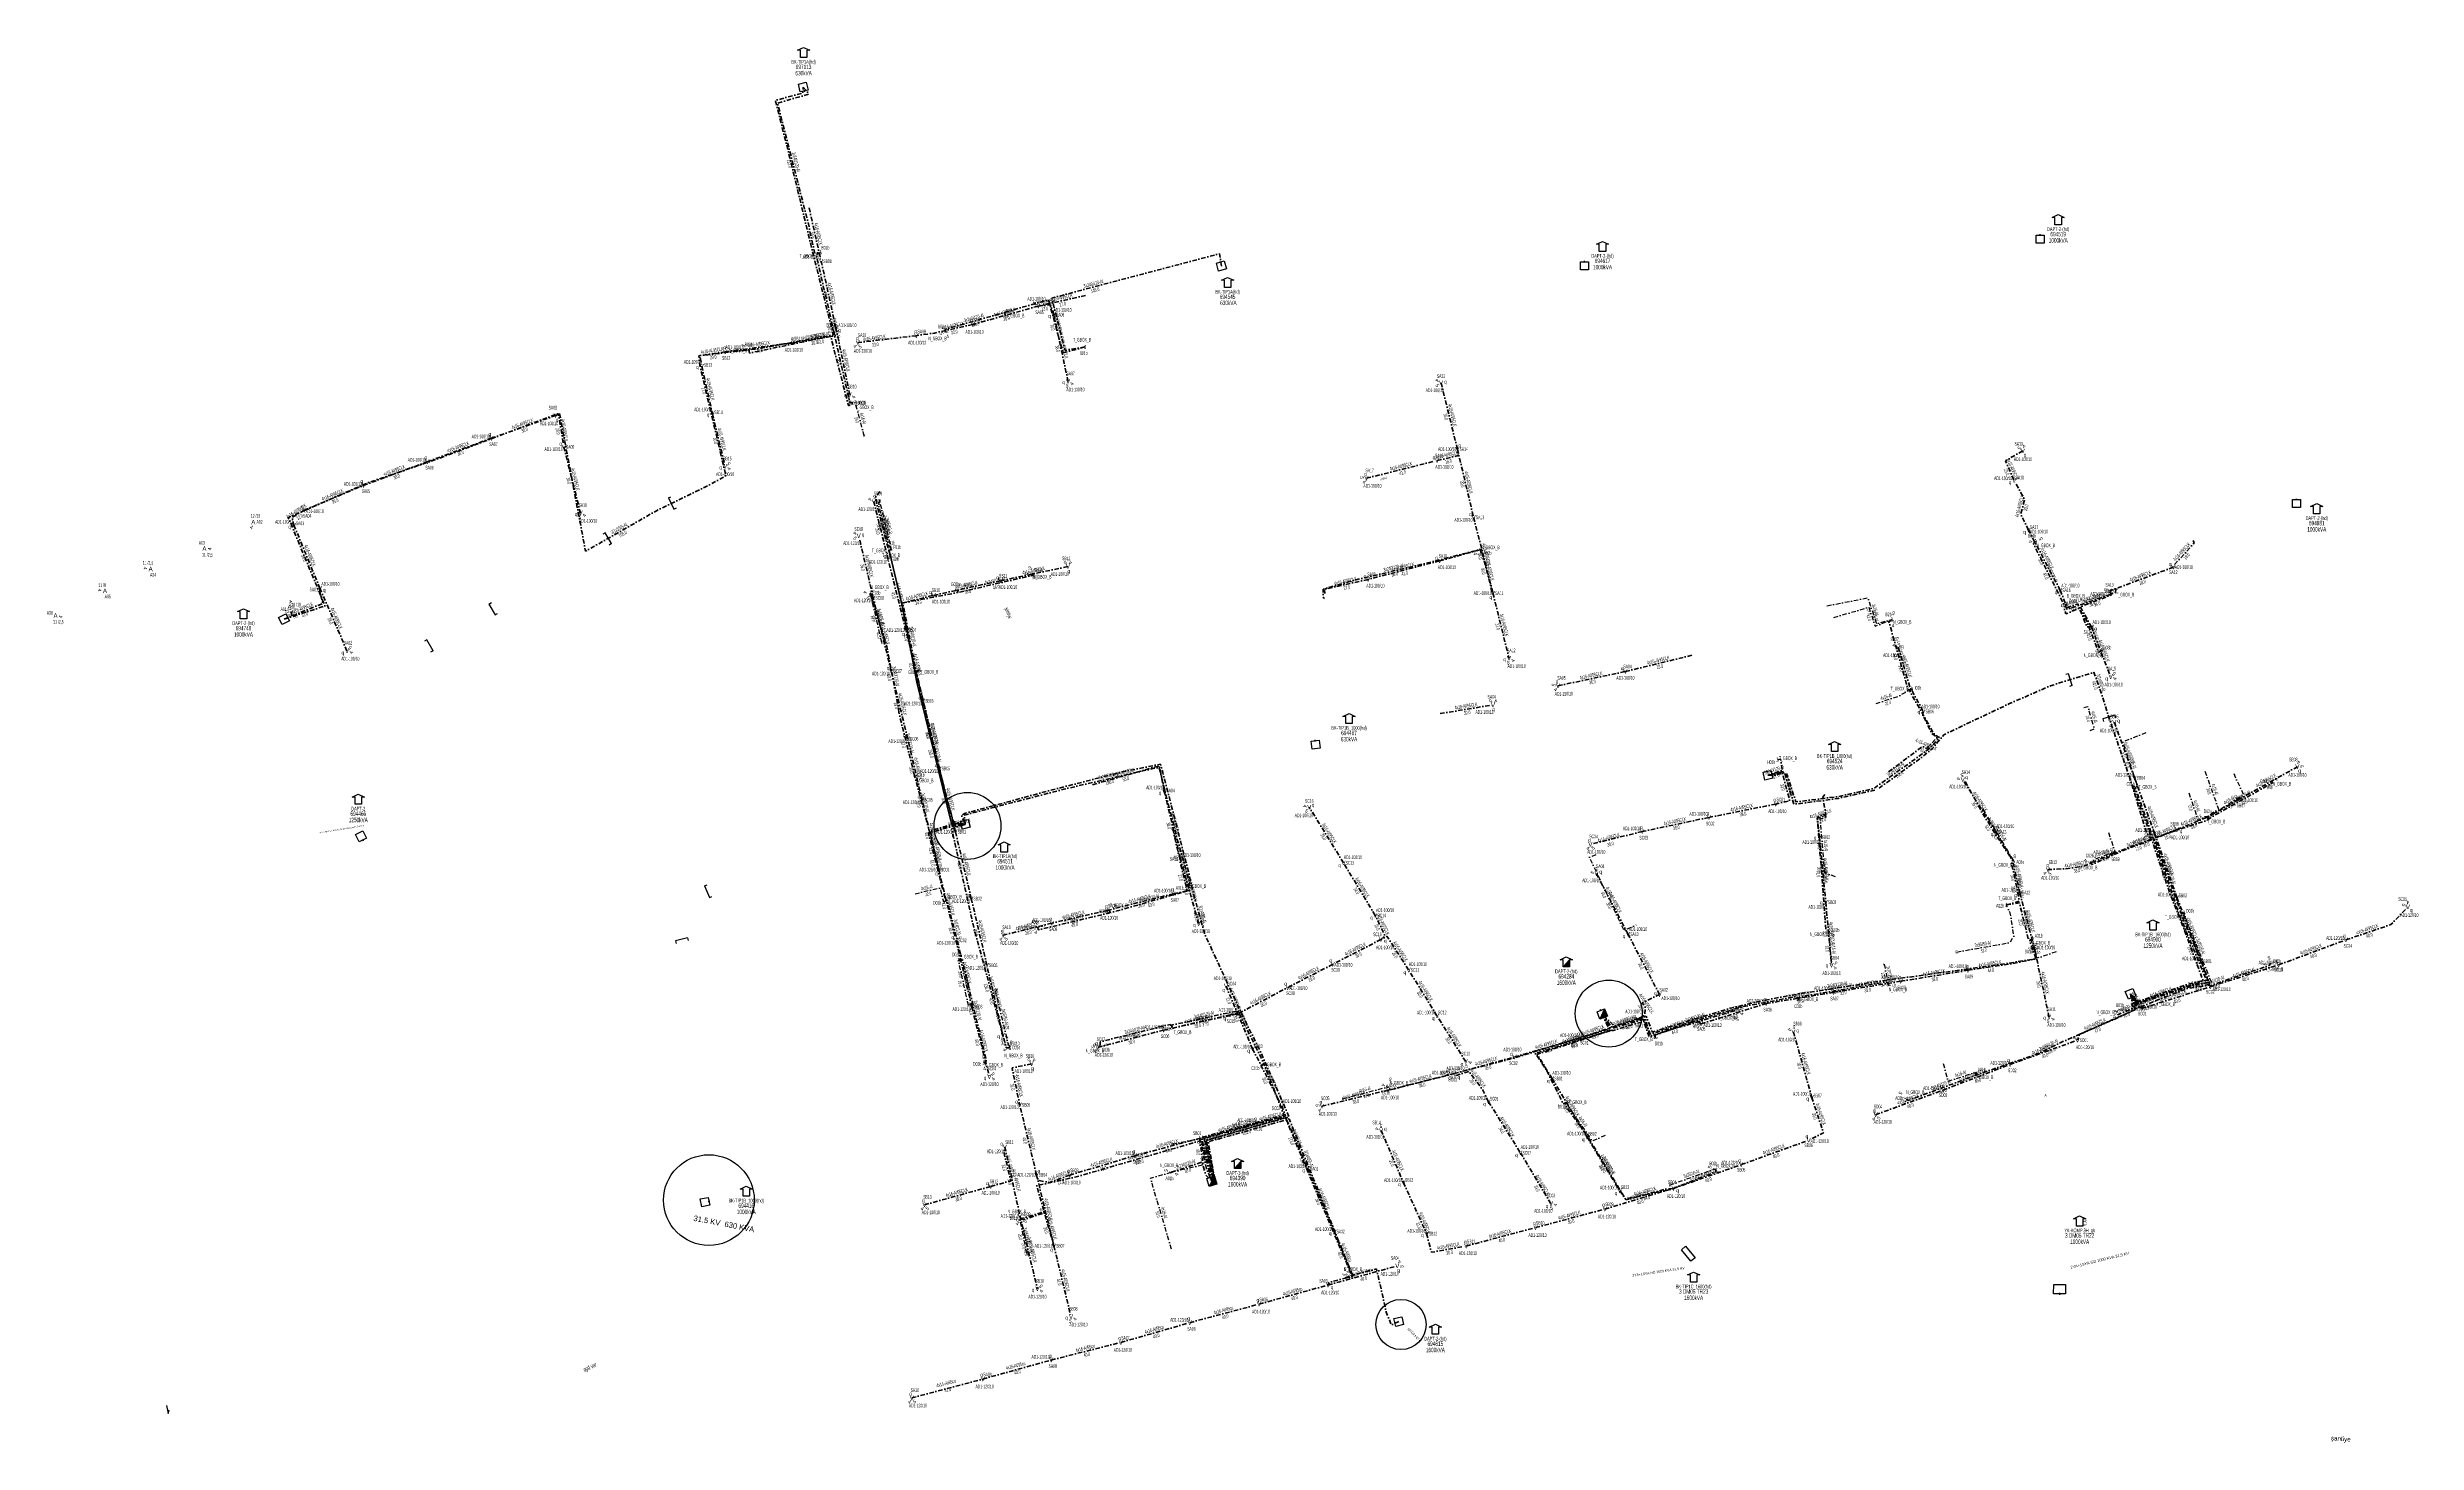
# Model space of a CAD drawing. Header units: millimetres. Extents: x 568462 to 571186, y 4080123 to 4081617.
# Drawn here: x 569326 to 570647, y 4080839 to 4081617 of the extents above; entities that cross this region are included whole.
import ezdxf
from ezdxf.enums import TextEntityAlignment as Align

# ---------------------------------------------------------------- set-up
doc = ezdxf.new("R2010")
doc.units = ezdxf.units.MM
doc.linetypes.add('DASHDOT', pattern=[5, 2.5, -1.25, 0, -1.25])
for name, color, linetype, lineweight in [('DIREK_AYD_YENI', 152, 'Continuous', 25), ('DIREK_BOX_YENI', 5, 'Continuous', 25), ('DIREK_OG_MEVCUT', 16, 'Continuous', 25), ('HAT_ABONE_YERALTI_YENI', 30, 'DASHDOT', 30), ('HAT_AG_YERALTI_MEVCUT', 126, 'DASHDOT', 50), ('HAT_AYD_YERALTI_YENI', 4, 'DASHDOT', 40), ('HAT_BOX_YERALTI_YENI', 5, 'DASHDOT', 50), ('HAT_OG_YERALTI_YENI', 1, 'DASHDOT', 70), ('KULLANICI', 4, 'Continuous', 25), ('NODE_ABONE_YENI', 5, 'Continuous', 25), ('NODE_OG_MEVCUT', 5, 'Continuous', 25), ('TRAFO_MEVCUT', 5, 'Continuous', 30), ('TRAFO_TADILAT_BYSK', 5, 'Continuous', 30)]:
    doc.layers.add(name, color=color, linetype=linetype, lineweight=lineweight)
doc.layers.add('NIA_OG', color=6, linetype='Continuous')
doc.styles.add('Direk', font='B_CAD')
doc.styles.get("Standard").update_dxf_attribs({"font": 'Arial'})

# ---------------------------------------------------------------- blocks, each defined once
blk = doc.blocks.new('OG_NIA', base_point=(-43.6726, 128.9236))
at = {"layer": 'NIA_OG'}
for p, q in [((-43.672618, 132.403582), (-45.232618, 132.403582)), ((-43.672618, 125.443582), (-43.672618, 132.403582)), ((-43.672618, 125.443582), (-45.232618, 125.443582))]:
    blk.add_line(p, q, dxfattribs=at)
blk = doc.blocks.new('MODDONBINA_KARE')
at = {"layer": 'TRAFO_TADILAT_BYSK', "linetype": 'Continuous'}
for p, q in [((-2.25, -2.25), (-2.25, 2.25)), ((-2.25, 2.25), (2.25, 2.25)), ((2.25, 2.25), (-2.25, -2.25)), ((0, 1.8), (0, 2.7)), ((2.25, 2.25), (2.25, -2.25)), ((2.25, -2.25), (-2.25, -2.25))]:
    blk.add_line(p, q, dxfattribs=at)
blk.add_solid([(-2.25, -2.25), (2.25, -2.25), (2.25, 2.25)], dxfattribs=at)
blk = doc.blocks.new('MODDONDAPT')
at = {"layer": 'TRAFO_TADILAT_BYSK', "linetype": 'Continuous'}
for p, q in [((-3.4, 2), (0, 3.6)), ((-1.8, 2), (-3.4, 2)), ((1.8, 2), (-1.8, -2)), ((-1.8, -2), (-1.8, 2)), ((0, 3.6), (3.4, 2)), ((3.4, 2), (1.8, 2)), ((1.8, 2), (1.8, -2)), ((1.8, -2), (-1.8, -2))]:
    blk.add_line(p, q, dxfattribs=at)
blk.add_solid([(-1.8, -2), (1.8, -2), (1.8, 2)], dxfattribs=at)
blk = doc.blocks.new('MEV_BINA_KARE')
at = {"layer": 'TRAFO_MEVCUT', "linetype": 'Continuous'}
for p, q in [((-2.25, -2.25), (-2.25, 2.25)), ((-2.25, 2.25), (2.25, 2.25)), ((0, 1.8), (0, 2.7)), ((2.25, 2.25), (2.25, -2.25)), ((2.25, -2.25), (-2.25, -2.25))]:
    blk.add_line(p, q, dxfattribs=at)
blk = doc.blocks.new('MEV_BETKOSK')
at = {"layer": 'TRAFO_MEVCUT', "linetype": 'Continuous'}
for p, q in [((-3.4, 2), (0, 3.6)), ((-1.8, 2), (-3.4, 2)), ((-1.8, -2), (-1.8, 2)), ((0, 3.6), (3.4, 2)), ((3.4, 2), (1.8, 2)), ((1.8, 2), (1.8, -2)), ((1.8, -2), (-1.8, -2))]:
    blk.add_line(p, q, dxfattribs=at)
blk = doc.blocks.new('MEV_DAPT')
at = {"layer": 'TRAFO_MEVCUT', "linetype": 'Continuous'}
for p, q in [((-3.4, 2), (0, 3.6)), ((-1.8, 2), (-3.4, 2)), ((-1.8, -2), (-1.8, 2)), ((0, 3.6), (3.4, 2)), ((3.4, 2), (1.8, 2)), ((1.8, 2), (1.8, -2)), ((1.8, -2), (-1.8, -2))]:
    blk.add_line(p, q, dxfattribs=at)
blk = doc.blocks.new('MEV_YERALTIKOSK')
at = {"layer": 'TRAFO_MEVCUT', "linetype": 'Continuous'}
for p, q in [((-3.4, 2), (0, 3.6)), ((-1.8, 2), (-3.4, 2)), ((-1.8, -2), (-1.8, 2)), ((0, 3.6), (3.4, 2)), ((3.4, 2), (1.8, 2)), ((1.8, 2), (1.8, -2)), ((1.8, -2), (-1.8, -2))]:
    blk.add_line(p, q, dxfattribs=at)
at = {"layer": 'TRAFO_MEVCUT', "linetype": 'Continuous', "width": 0.6}
blk.add_text('Y.A.', height=2, rotation=90, dxfattribs=at).set_placement((4.178685, -0.129101), align=Align.CENTER)

msp = doc.modelspace()

# ---------------------------------------------------------------- linework, layer by layer
at = {"layer": 'HAT_ABONE_YERALTI_YENI', "flags": 128}
for points in [[(569781.806556, 4081400.641649), (569776.765681, 4081419.307691)], [(569790.60361, 4081364.559511), (569789.54498, 4081362.909611), (569795.268171, 4081339.740161), (569796.752736, 4081337.522103)], [(569790.744895, 4081362.611949), (569796.752736, 4081337.522103)], [(569791.630873, 4081285.316985), (569785.164116, 4081313.079687)], [(569793.337106, 4081285.521733), (569785.164116, 4081313.079687)], [(570318.66, 4081305.86), (570341.410917, 4081310.281085), (570346.217912, 4081295.952545), (570354.758669, 4081298.164202)], [(570322.474829, 4081299.361215), (570342.058013, 4081305.104322), (570345.478374, 4081294.47347), (570354.758669, 4081298.164202)], [(570346.03, 4081251.43), (570358.245626, 4081255.403073), (570365.925439, 4081259.598526)], [(570465.387215, 4081236.366499), (570467.726287, 4081237.261618), (570464.209594, 4081249.61293), (570461.575351, 4081248.790778)], [(570496.5, 4081235.04), (570483.596384, 4081229.97849), (570491.692207, 4081205.508383)], [(570395.917244, 4081207.912741), (570404.942662, 4081190.704524), (570414.631335, 4081175.133443), (570421.321133, 4081165.098746), (570422.721902, 4081163.458878)], [(570529.423737, 4081213.648866), (570536.975459, 4081192.548006), (570532.908002, 4081189.682298), (570530.874274, 4081188.295665)], [(570545.52, 4081212.3), (570550.93423, 4081200.498034), (570536.60569, 4081191.346257), (570532.353349, 4081188.480549), (570530.874274, 4081188.295665)], [(570405.586447, 4081192.479641), (570422.721902, 4081163.458878)], [(570520.48, 4081201.52), (570525.697511, 4081186.077052), (570529.395199, 4081188.295665), (570530.874274, 4081188.295665)], [(569953.656076, 4081181.434002), (569961.149864, 4081149.698398)], [(570323.393349, 4081154.777649), (570317.459196, 4081156.913665), (570314.871154, 4081187.22771), (570318.280323, 4081187.798856)], [(570475.62, 4081179.41), (570479.27384, 4081168.824598), (570467.616879, 4081164.257954), (570465.609159, 4081163.099375)], [(570189.829798, 4081166.928606), (570186.16102, 4081165.713087), (570205.295261, 4081124.980346), (570212.3, 4081127.89)], [(569810.101733, 4081145.319368), (569823.975305, 4081148.557878), (569825.954535, 4081140.709207)], [(570390.970568, 4081112.81566), (570420.703179, 4081118.083733), (570422.921281, 4081121.810146), (570420.880627, 4081134.586418), (570418.667191, 4081139.059785)], [(570321.256958, 4081106.687695), (570319.83477, 4081123.042853), (570319.871134, 4081124.66706)], [(570533.058069, 4081096.004494), (570532.210865, 4081098.091779), (570518.41117, 4081132.497711), (570517.772249, 4081134.730498)], [(570446.487124, 4081112.894108), (570435.617919, 4081109.350733), (570432.512575, 4081119.554006), (570433.222694, 4081120.706394)], [(569839.921595, 4081082.936989), (569834.287, 4081108.291)], [(570350.502829, 4081106.068221), (570353.066074, 4081094.338523)], [(569855.917788, 4081091.670072), (569854.91693, 4081090.804147), (569862.014859, 4081061.661689), (569862.989241, 4081059.343559)], [(569953.707712, 4081070.334857), (569989.496221, 4081078.254829)], [(570383.501713, 4081050.630551), (570386.192566, 4081040.719317), (570401.116841, 4081045.629884)], [(570048.631216, 4081031.020941), (570074.099037, 4081037.672269)], [(570194.94, 4081010.57), (570187.810141, 4081007.398658), (570174.350557, 4081027.107334), (570173.675228, 4081029.16781)], [(569953.586671, 4081005.681592), (569968.62904, 4081008.799465), (569970.817021, 4080994.139993), (569952.98366, 4080989.979936)], [(569953.11, 4080947.21), (569941.388173, 4080986.803511), (569952.98366, 4080989.979936)], [(570230.984351, 4080982.856347), (570256.252541, 4080991.966214)], [(569872.478082, 4080944.702395), (569868.556646, 4080963.997305)], [(569873.50322, 4080943.708322), (569871.495741, 4080954.572957), (569869.571694, 4080962.29712), (569868.556646, 4080963.997305)]]:
    msp.add_lwpolyline(points, dxfattribs=at)
at = {"layer": 'HAT_AG_YERALTI_MEVCUT', "flags": 128}
msp.add_lwpolyline([(569458.219, 4081298.415), (569462.831715, 4081300.098149), (569461.254, 4081305.132)], dxfattribs=at)
at = {"layer": 'HAT_AYD_YERALTI_YENI', "flags": 128}
for points in [[(569750.990047, 4081527.714448), (569757.728164, 4081498.025781)], [(569766.006761, 4081460.938521), (569757.728164, 4081498.025781)], [(569878.824155, 4081472.987749), (569842.240838, 4081462.708601)], [(569905.218731, 4081478.906191), (569878.824155, 4081472.987749)], [(569878.824155, 4081472.987749), (569885.653742, 4081473.739407), (569887.478837, 4081468.20583)], [(569887.478837, 4081468.20583), (569895.423849, 4081431.045679)], [(569741.931858, 4081452.519221), (569765.605521, 4081456.383882), (569764.267747, 4081460.161127), (569766.006761, 4081460.938521)], [(569766.006761, 4081460.938521), (569773.661105, 4081423.717411)], [(569810.791734, 4081456.486721), (569778.212998, 4081452.630783)], [(569842.240838, 4081462.708601), (569820.929959, 4081457.943563), (569810.791734, 4081456.486721)], [(569704.260156, 4081447.534965), (569690.18473, 4081445.304366), (569691.200562, 4081439.489664)], [(569741.931858, 4081452.519221), (569704.260156, 4081447.534965)], [(569691.200562, 4081439.489664), (569697.147658, 4081413.016498)], [(570103.428601, 4081430.238155), (570112.56006, 4081393.228132)], [(569573.812548, 4081399.261457), (569609.624, 4081411.972)], [(569609.624, 4081411.972), (569611.382792, 4081412.516114), (569614.248156, 4081394.450321)], [(569697.147658, 4081413.016498), (569704.151382, 4081383.600114)], [(569538.128962, 4081386.196938), (569573.812548, 4081399.261457)], [(569614.248156, 4081394.450321), (569623.534226, 4081357.602406)], [(570101.247874, 4081386.861592), (570113.034342, 4081389.603111), (570112.56006, 4081393.228132)], [(570112.56006, 4081393.228132), (570121.602829, 4081355.188868)], [(570427.867492, 4081392.231388), (570418.133329, 4081386.703345), (570423.005946, 4081375.816375)], [(569502.493981, 4081373.000417), (569538.128962, 4081386.196938)], [(570061.836, 4081376.986), (570101.247874, 4081386.861592)], [(570431.020489, 4081348.170932), (570426.731366, 4081356.948923), (570428.894514, 4081365.120813), (570423.005946, 4081375.816375)], [(569469.512338, 4081359.169405), (569502.493981, 4081373.000417)], [(569795.08444, 4081331.893033), (569787.103752, 4081364.004983)], [(569469.512338, 4081359.169405), (569462.63842, 4081355.062856), (569463.770358, 4081350.745035)], [(569478.251181, 4081315.612348), (569463.770358, 4081350.745035)], [(570121.602829, 4081355.188868), (570132.381919, 4081312.870349)], [(569786.813352, 4081310.310568), (569778.694734, 4081345.011551)], [(570102.631858, 4081330.89972), (570125.861415, 4081337.272467), (570131.799106, 4081314.067699), (570132.381919, 4081312.870349)], [(570448.68073, 4081314.524002), (570431.020489, 4081348.170932)], [(570522.79593, 4081342.256887), (570523.452234, 4081340.895421), (570512.266728, 4081328.600609), (570511.805, 4081327.399)], [(569804.948068, 4081292.358499), (569795.08444, 4081331.893033)], [(569857.870578, 4081319.844109), (569895.35806, 4081327.74905)], [(570102.631858, 4081330.89972), (570062.769272, 4081320.597245)], [(570511.805, 4081327.399), (570476.202515, 4081314.11506)], [(569458.219, 4081298.415), (569479.936131, 4081307.233152), (569478.197024, 4081313.371175), (569478.251181, 4081315.612348)], [(569493.31575, 4081280.725978), (569478.251181, 4081315.612348)], [(569796.794517, 4081269.510298), (569786.813352, 4081310.310568)], [(569804.948068, 4081292.358499), (569805.148436, 4081294.136054), (569802.575962, 4081307.365921), (569820.482069, 4081311.693106)], [(569820.482069, 4081311.693106), (569857.870578, 4081319.844109)], [(570062.769272, 4081320.597245), (570038.312806, 4081315.136872), (570038.69, 4081312.81)], [(570132.381919, 4081312.870349), (570141.333117, 4081276.626087)], [(570448.68073, 4081314.524002), (570452.599863, 4081304.874821), (570458.573051, 4081306.936993), (570461.417426, 4081299.612727), (570463.621817, 4081294.208414), (570466.115866, 4081294.083161)], [(570466.115866, 4081294.083161), (570459.968537, 4081305.292731), (570477.308286, 4081311.911373), (570476.202515, 4081314.11506)], [(569814.566755, 4081252.858003), (569804.948068, 4081292.358499)], [(570466.115866, 4081294.083161), (570476.863382, 4081266.251992)], [(570206.245, 4081269.226), (570243.72802, 4081278.360568)], [(570358.313806, 4081282.637877), (570364.937858, 4081260.509806), (570372.388699, 4081246.930048)], [(569805.997279, 4081231.731781), (569796.794517, 4081269.510298)], [(570168.655433, 4081261.246326), (570206.245, 4081269.226)], [(569823.65924, 4081215.174016), (569814.566755, 4081252.858003)], [(570102.914988, 4081245.744915), (570132.420787, 4081250.594482)], [(570353.028148, 4081213.247165), (570371.967173, 4081227.431169), (570374.384891, 4081226.364528), (570380.002533, 4081232.479935), (570377.015939, 4081234.755435), (570371.896063, 4081245.421842), (570372.388699, 4081246.930048)], [(569814.033038, 4081197.686512), (569805.997279, 4081231.731781)], [(570478.905432, 4081240.938351), (570490.171372, 4081209.9563)], [(569832.625, 4081179.923), (569823.65924, 4081215.174016)], [(569949.153382, 4081202.170508), (569946.344977, 4081216.653126), (569907.942, 4081205.778)], [(570285.738, 4081211.354), (570293.593149, 4081213.082633), (570297.937932, 4081197.182575), (570290.080345, 4081195.333731)], [(570412.843046, 4081179.75486), (570394.393746, 4081208.935302)], [(570490.171372, 4081209.9563), (570501.313011, 4081179.074567)], [(570547.791414, 4081197.597591), (570580.964477, 4081216.132635)], [(569823.283569, 4081158.747274), (569814.033038, 4081197.686512)], [(569957.976386, 4081165.20898), (569949.153382, 4081202.170508)], [(570049.044259, 4081162.50196), (570029.9565, 4081193.585521)], [(570290.080345, 4081195.333731), (570252.822276, 4081187.861366)], [(570314.52, 4081176.873), (570313.119056, 4081187.418712), (570318.096712, 4081188.950298), (570316.401142, 4081199.118517), (570317.948, 4081201.191)], [(570513.780118, 4081181.055733), (570531.344135, 4081188.266224), (570547.791414, 4081197.597591)], [(569838.087, 4081184.003), (569828.724726, 4081183.296531), (569818.558208, 4081180.543275), (569823.283569, 4081158.747274)], [(569832.625, 4081179.923), (569831.934598, 4081182.893244), (569838.087, 4081184.003)], [(569841.481663, 4081142.605759), (569832.625, 4081179.923)], [(570215.646758, 4081179.98857), (570186.702341, 4081172.873584)], [(570252.822276, 4081187.861366), (570215.646758, 4081179.98857)], [(570426.299294, 4081145.177145), (570422.068489, 4081164.056241), (570412.843046, 4081179.75486)], [(570513.780118, 4081181.055733), (570478.182796, 4081167.757964)], [(570501.313011, 4081179.074567), (570502.132402, 4081176.433623), (570513.780118, 4081181.055733)], [(570501.313011, 4081179.074567), (570513.816417, 4081143.190519)], [(569954.209612, 4081145.299372), (569961.965776, 4081146.849178), (569957.983651, 4081162.63546), (569957.976386, 4081165.20898)], [(569968.271583, 4081128.630175), (569957.976386, 4081165.20898)], [(570314.52, 4081176.873), (570317.971003, 4081140.63148)], [(570478.182796, 4081167.757964), (570462.322133, 4081160.796311), (570453.188844, 4081159.354213), (570441.892408, 4081158.753338)], [(569823.283569, 4081158.747274), (569832.936686, 4081119.304325)], [(570066.78, 4081133.218), (570049.044259, 4081162.50196)], [(570207.716128, 4081122.763803), (570190.131158, 4081156.450133)], [(569850.158849, 4081105.4316), (569841.481663, 4081142.605759)], [(569954.209612, 4081145.299372), (569917.35166, 4081136.053219)], [(570317.971003, 4081140.63148), (570321.173429, 4081105.519402)], [(570434.582032, 4081113.855393), (570426.299294, 4081145.177145)], [(570513.816417, 4081143.190519), (570527.364881, 4081107.687856)], [(570607.981, 4081119.572), (570633.143484, 4081128.135407), (570642.637297, 4081137.989745)], [(569886.305887, 4081128.897151), (569859.318629, 4081122.216289)], [(569917.35166, 4081136.053219), (569886.305887, 4081128.897151)], [(570069.920188, 4081119.774738), (570072.263202, 4081121.809467), (570066.78, 4081133.218)], [(569832.936686, 4081119.304325), (569841.725749, 4081082.358942)], [(570069.920188, 4081119.774738), (570043.001, 4081105.955)], [(570085.366796, 4081102.824922), (570073.256003, 4081121.596724), (570069.920188, 4081119.774738)], [(570225.282, 4081089.068), (570207.716128, 4081122.763803)], [(570397.24909, 4081102.606166), (570422.328129, 4081106.478166), (570435.636746, 4081109.07164), (570434.582032, 4081113.855393)], [(570434.582032, 4081113.855393), (570442.479995, 4081076.685215)], [(570570.486931, 4081105.635104), (570607.981, 4081119.572)], [(569859.084746, 4081066.398576), (569850.158849, 4081105.4316)], [(570043.001, 4081105.955), (570017.884477, 4081092.975746)], [(570101.166368, 4081077.260955), (570085.366796, 4081102.824922)], [(570359.745352, 4081096.48492), (570397.24909, 4081102.606166)], [(570487.958, 4081089.513), (570491.705293, 4081084.147403), (570518.86481, 4081093.280691), (570531.24282, 4081097.486811), (570527.364881, 4081107.687856)], [(570532.390819, 4081093.441406), (570570.486931, 4081105.635104)], [(569983.530131, 4081093.828211), (569989.899398, 4081078.806355), (569985.752561, 4081077.77781)], [(569983.530131, 4081093.828211), (569998.342451, 4081058.833995)], [(569985.752561, 4081077.77781), (569989.35144, 4081077.94786), (570017.884477, 4081092.975746)], [(570213.198674, 4081075.334878), (570217.030628, 4081077.645564), (570217.307954, 4081081.805462), (570215.551553, 4081084.486286), (570225.282, 4081089.068)], [(570284.764027, 4081084.083722), (570322.246049, 4081090.336569)], [(570322.246049, 4081090.336569), (570359.745352, 4081096.48492)], [(570487.958, 4081089.513), (570491.358636, 4081081.12747), (570478.27451, 4081075.012063), (570459.359415, 4081066.905594), (570458.384118, 4081063.645443)], [(570494.279414, 4081081.295591), (570492.350692, 4081082.817965), (570490.32681, 4081085.717039), (570487.958, 4081089.513)], [(570494.279414, 4081081.295591), (570532.390819, 4081093.441406)], [(569841.725749, 4081082.358942), (569851.544477, 4081043.331558)], [(569948.714595, 4081069.281392), (569985.752561, 4081077.77781)], [(570117.194276, 4081051.774888), (570101.166368, 4081077.260955)], [(570165.347, 4081042.279), (570157.048758, 4081055.776229), (570197.735316, 4081068.898194), (570195.656734, 4081073.821151), (570193.324, 4081078.247)], [(570193.324, 4081078.247), (570196.796521, 4081070.303872), (570180.880485, 4081064.938718)], [(570193.324, 4081078.247), (570197.781112, 4081070.52267), (570213.198674, 4081075.334878)], [(570213.198674, 4081075.334878), (570216.378892, 4081075.48895), (570220.548925, 4081065.729298), (570245.835297, 4081074.512985), (570248.497, 4081072.739)], [(570248.497, 4081072.739), (570284.764027, 4081084.083722)], [(569911.960048, 4081059.632391), (569948.714595, 4081069.281392)], [(569998.342451, 4081058.833995), (570014.572113, 4081027.093665)], [(570144.405067, 4081054.283022), (570180.880485, 4081064.938718)], [(570299.943122, 4081068.359658), (570310.184791, 4081031.76583)], [(570420.741577, 4081050.116249), (570458.384118, 4081063.645443)], [(569875.091054, 4081050.430366), (569864.216589, 4081048.226697), (569868.491882, 4081027.596811)], [(570110.807377, 4081045.058932), (570144.405067, 4081054.283022)], [(570129.892794, 4081029.323636), (570126.228365, 4081036.647939), (570118.938742, 4081046.316313), (570112.035354, 4081043.971767), (570110.807377, 4081045.058932)], [(570383.385367, 4081035.815424), (570420.741577, 4081050.116249)], [(570037.022258, 4081026.847008), (570073.94913, 4081035.813954)], [(570073.94913, 4081035.813954), (570110.807377, 4081045.058932)], [(570165.347, 4081042.279), (570184.857, 4081009.67)], [(570345.807027, 4081022.108918), (570383.385367, 4081035.815424)], [(569877.871849, 4080988.604119), (569868.491882, 4081027.596811)], [(569975.548, 4080984.94), (569976.921826, 4080988.418422), (569972.295218, 4081007.725216), (570016.807572, 4081020.471892), (570029.141016, 4080991.997411)], [(570014.572113, 4081027.093665), (570016.785798, 4081021.319023), (570000.682367, 4081017.473428)], [(570129.892794, 4081029.323636), (570147.690232, 4081000.890633)], [(570310.184791, 4081031.76583), (570316.741873, 4081011.973085), (570308.430925, 4081007.860162)], [(569969.506479, 4081009.07182), (569932.799872, 4080999.242019)], [(569975.548, 4080984.94), (569969.506479, 4081009.07182)], [(570000.682367, 4081017.473428), (569971.119354, 4081009.181363), (569975.325474, 4080991.03496), (569975.926348, 4080988.631463), (569975.548, 4080984.94)], [(570070.030208, 4081013.269498), (570082.447772, 4080984.328772)], [(570184.857, 4081009.67), (570203.085726, 4080979.747893)], [(570270.819353, 4080994.24511), (570308.430925, 4081007.860162)], [(569852.284, 4080982.103), (569863.499202, 4080985.167787), (569859.730363, 4081000.676048), (569860.193, 4081004.195)], [(569860.193, 4081004.195), (569868.615019, 4080965.653065)], [(569932.799872, 4080999.242019), (569896.366862, 4080988.442215)], [(570147.690232, 4081000.890633), (570164.718727, 4080972.461275)], [(570233.076504, 4080980.998325), (570270.819353, 4080994.24511)], [(569815.369, 4080971.862), (569852.284, 4080982.103)], [(569896.366862, 4080988.442215), (569885.244528, 4080984.386677), (569879.342221, 4080985.349685), (569877.788982, 4080987.741673), (569877.871849, 4080988.604119)], [(569877.871849, 4080988.604119), (569887.554, 4080948.98)], [(570029.141016, 4080991.997411), (570043.918947, 4080956.988658)], [(570082.447772, 4080984.328772), (570095.372468, 4080955.777293)], [(570194.766457, 4080969.494398), (570233.076504, 4080980.998325)], [(570203.085726, 4080979.747893), (570206.69707, 4080974.59568), (570228.513428, 4080980.604423), (570233.076504, 4080980.998325)], [(569887.554, 4080948.98), (569882.19388, 4080967.453822), (569870.33602, 4080963.411863), (569868.615019, 4080965.653065)], [(570156.130719, 4080959.136806), (570194.766457, 4080969.494398)], [(569868.615019, 4080965.653065), (569878.327214, 4080925.043867)], [(570043.918947, 4080956.988658), (570054.365165, 4080932.141478), (570040.665231, 4080928.416058), (570040.479043, 4080927.141647)], [(570095.372468, 4080955.777293), (570098.082989, 4080945.372828), (570117.470473, 4080948.871067)], [(570117.470473, 4080948.871067), (570156.130719, 4080959.136806)], [(569887.554, 4080948.98), (569897.073, 4080909.496)], [(570001.931787, 4080916.459461), (570040.479043, 4080927.141647)], [(570040.479043, 4080927.141647), (570079.027701, 4080937.818769)], [(569963.288034, 4080906.131813), (570001.931787, 4080916.459461)], [(569924.844691, 4080895.081502), (569963.288034, 4080906.131813)], [(569886.057261, 4080885.307285), (569924.844691, 4080895.081502)], [(569808.285579, 4080864.172669), (569847.861217, 4080874.669281)], [(569847.861217, 4080874.669281), (569886.057261, 4080885.307285)]]:
    msp.add_lwpolyline(points, dxfattribs=at)
at = {"layer": 'HAT_BOX_YERALTI_YENI', "flags": 128}
for points in [[(569747.773, 4081595.144), (569750.835292, 4081591.212606), (569733.413537, 4081586.158967), (569750.426466, 4081519.686292), (569754.1502, 4081502.530518), (569757.315193, 4081502.898294)], [(569757.315193, 4081502.898294), (569755.017444, 4081501.743077), (569773.764562, 4081419.055206), (569776.765681, 4081419.307691)], [(569904.851105, 4081450.182493), (569893.76479, 4081448.303022), (569886.367685, 4081477.419285), (569933.715655, 4081490.001376), (569979.967427, 4081502.19265), (569980.942, 4081495.343)], [(569827.448918, 4081458.706108), (569826.779832, 4081459.947482), (569859.921444, 4081469.440525), (569860.578028, 4081467.731927)], [(569904.851105, 4081450.182493), (569892.584401, 4081446.886555), (569884.557755, 4081476.474973), (569860.477819, 4081469.628717), (569860.578028, 4081467.731927)], [(569717.336422, 4081448.800881), (569717.85709, 4081446.792042), (569751.104714, 4081453.748468), (569763.073859, 4081456.101376), (569772.996996, 4081417.431832), (569776.765681, 4081419.307691)], [(569790.557524, 4081369.578829), (569788.285827, 4081366.767753), (569788.600823, 4081362.935292), (569795.061143, 4081338.161001), (569796.752736, 4081337.522103)], [(570125.810241, 4081335.339316), (570125.31371, 4081337.361392), (570098.550428, 4081330.356299), (570055.827572, 4081320.342267), (570037.673247, 4081315.11769), (570037.632863, 4081312.169642), (570037.552095, 4081310.796579), (570038.397, 4081310.019)], [(570435.020248, 4081341.91458), (570433.748043, 4081340.566888), (570451.053222, 4081306.076706), (570452.637824, 4081306.982166)], [(569875.528286, 4081324.236732), (569875.814026, 4081322.855598), (569834.171307, 4081313.304433), (569833.58143, 4081314.994989)], [(569785.164116, 4081313.079687), (569794.189836, 4081284.071688), (569800.96407, 4081248.407974), (569801.02, 4081246.63)], [(569833.58143, 4081314.994989), (569833.830778, 4081313.196572), (569803.276084, 4081307.474129), (569810.723396, 4081269.359388), (569812.352748, 4081269.92975)], [(570479.794612, 4081315.279399), (570479.593916, 4081313.264773), (570452.508353, 4081303.835669), (570451.491489, 4081306.146724), (570452.637824, 4081306.982166)], [(570354.758669, 4081298.164202), (570353.226673, 4081296.96667), (570363.944235, 4081258.805532), (570365.925439, 4081259.598526)], [(570471.843321, 4081281.082079), (570470.160714, 4081279.854396), (570463.190572, 4081298.241148), (570458.984453, 4081304.370066), (570451.894136, 4081301.365695), (570450.812563, 4081305.091115), (570452.637824, 4081306.982166)], [(569812.352748, 4081269.92975), (569810.826962, 4081269.029834), (569827.459489, 4081199.493307), (569831.537137, 4081185.530675), (569838.087, 4081184.003)], [(570365.925439, 4081259.598526), (570364.775341, 4081258.260108), (570378.64167, 4081233.947811), (570381.321359, 4081232.454284), (570376.478313, 4081226.830101), (570370.854129, 4081222.611964), (570344.920396, 4081204.020914), (570324.767074, 4081199.490322), (570301.332977, 4081196.522003), (570295.708794, 4081213.707007), (570285.738, 4081211.354)], [(569809.872898, 4081210.964045), (569801.02, 4081246.63)], [(570290.992264, 4081220.004532), (570292.759877, 4081220.322409), (570293.769714, 4081214.053002), (570285.738, 4081211.354)], [(569838.087, 4081184.003), (569830.444624, 4081183.478838), (569818.006287, 4081180.369254), (569809.872898, 4081210.964045)], [(569838.087, 4081184.003), (569837.519113, 4081189.142693), (569893.027545, 4081203.576929), (569943.544265, 4081215.2734), (569946.115143, 4081215.765696), (569956.554215, 4081174.977759), (569963.331638, 4081151.146588), (569961.149864, 4081149.698398)], [(570465.609159, 4081163.099375), (570466.394756, 4081161.544836), (570483.389898, 4081169.295759), (570500.029493, 4081175.482275), (570489.434644, 4081204.915019), (570491.692207, 4081205.508383)], [(570491.692207, 4081205.508383), (570490.570061, 4081204.440683), (570500.91426, 4081175.166079), (570515.175272, 4081133.440618), (570530.932183, 4081095.560072), (570518.632882, 4081093.650444), (570501.584554, 4081087.733737), (570492.327712, 4081084.399979), (570489.544186, 4081087.733737), (570487.958, 4081089.513)], [(570566.395478, 4081208.359239), (570567.242387, 4081207.243228), (570533.939806, 4081188.594657), (570531.806524, 4081187.008371), (570530.874274, 4081188.295665)], [(569838.087, 4081184.003), (569830.289788, 4081182.668974), (569817.583755, 4081179.253908), (569825.835098, 4081146.514711), (569827.343408, 4081141.634885), (569825.954535, 4081140.709207)], [(569862.989241, 4081059.343559), (569860.984406, 4081059.397542), (569842.631588, 4081127.458967), (569830.517145, 4081181.570747), (569838.087, 4081184.003)], [(570318.280323, 4081187.798856), (570317.055343, 4081189.420767), (570313.31053, 4081188.200547), (570318.026716, 4081124.820564), (570319.871134, 4081124.66706)], [(570530.874274, 4081188.295665), (570531.138899, 4081186.46554), (570501.21826, 4081176.564926), (570516.245996, 4081134.282679), (570517.772249, 4081134.730498)], [(570418.667191, 4081139.059785), (570425.921913, 4081141.226077), (570423.259042, 4081155.139326), (570421.48456, 4081161.896009), (570422.721902, 4081163.458878)], [(569825.954535, 4081140.709207), (569827.958157, 4081141.594662), (569836.209499, 4081108.855465), (569834.287, 4081108.291)], [(569918.262925, 4081136.482755), (569919.051544, 4081134.669656), (569963.610499, 4081147.408982), (569963.008805, 4081150.253357), (569961.149864, 4081149.698398)], [(570418.667191, 4081139.059785), (570425.983882, 4081140.176225), (570431.039572, 4081119.663453), (570432.609306, 4081120.618944), (570433.222694, 4081120.706394)], [(569878.566744, 4081126.887993), (569878.720151, 4081125.159411), (569918.534827, 4081134.614679), (569918.262925, 4081136.482755)], [(570487.958, 4081089.513), (570492.081163, 4081083.826841), (570501.888238, 4081087.290065), (570519.38951, 4081093.048918), (570532.136654, 4081094.698848), (570522.422674, 4081119.421623), (570516.085705, 4081134.035716), (570517.772249, 4081134.730498)], [(570433.222694, 4081120.706394), (570431.694665, 4081119.216872), (570435.17538, 4081108.979474), (570413.745095, 4081105.635258), (570350.503692, 4081096.906626), (570298.671044, 4081088.724311), (570281.881712, 4081085.516593), (570264.697265, 4081081.426547), (570221.238804, 4081068.193102), (570217.826339, 4081076.997263), (570199.808519, 4081071.469069), (570195.781809, 4081075.837025), (570193.324, 4081078.247)], [(569834.287, 4081108.291), (569836.518591, 4081108.260272), (569849.962075, 4081051.553704), (569848.29903, 4081051.040066)], [(570501.775988, 4081085.642275), (570519.363603, 4081092.373832), (570533.229932, 4081094.40756), (570537.482273, 4081095.886635), (570565.677142, 4081105.408181), (570565.84603, 4081106.545958)], [(570193.324, 4081078.247), (570199.078787, 4081070.278172), (570217.178506, 4081075.512895), (570220.106402, 4081066.99538), (570271.088638, 4081082.243246), (570301.875905, 4081088.010313), (570302.832347, 4081086.132327)], [(570353.066074, 4081094.338523), (570351.759116, 4081096.171146), (570303.097353, 4081087.708231), (570302.832347, 4081086.132327)], [(570401.116841, 4081045.629884), (570402.526646, 4081044.421246), (570435.191969, 4081055.731735), (570450.726634, 4081063.061472), (570490.478183, 4081080.612315), (570487.958, 4081089.513)], [(570487.958, 4081089.513), (570489.312845, 4081081.363985), (570480.78043, 4081077.878914), (570480.029, 4081080.057)], [(570487.958, 4081089.513), (570492.647809, 4081081.650537), (570501.775988, 4081085.642275)], [(569913.427493, 4081060.6241), (569913.363175, 4081062.762471), (569952.466223, 4081072.468902), (569953.707712, 4081070.334857)], [(570003.117899, 4081049.40478), (570004.692055, 4081050.492173), (569990.119176, 4081080.049897), (569953.067773, 4081072.046949), (569953.707712, 4081070.334857)], [(570193.324, 4081078.247), (570197.184474, 4081069.819888), (570157.035024, 4081057.676594), (570142.539651, 4081053.300632), (570075.17887, 4081035.915611), (570074.099037, 4081037.672269)], [(570173.675228, 4081029.16781), (570171.628025, 4081028.072411), (570162.312696, 4081046.845288), (570156.042257, 4081056.271947), (570198.22363, 4081069.250831), (570194.858734, 4081076.220973), (570193.324, 4081078.247)], [(570193.324, 4081078.247), (570198.812615, 4081068.94731), (570216.468713, 4081074.093309), (570219.406126, 4081065.70642), (570222.305513, 4081066.650406), (570223.069432, 4081064.972836)], [(570223.069432, 4081064.972836), (570222.683513, 4081066.829193), (570267.591563, 4081080.206059), (570268.314498, 4081078.702763)], [(569975.548, 4080984.94), (569969.949573, 4081009.469851), (570015.786314, 4081021.971276), (570004.696165, 4081050.266644), (570003.771743, 4081049.697768), (570003.117899, 4081049.40478)], [(570401.116841, 4081045.629884), (570401.796509, 4081044.130434), (570363.8241, 4081029.979667), (570362.557238, 4081031.773839)], [(569975.548, 4080984.94), (569971.686069, 4081008.921022), (570016.335649, 4081021.215833), (570027.151385, 4080995.054693), (570053.665002, 4080932.507323), (570050.152198, 4080931.213132), (570049.616707, 4080933.225197)], [(570256.252541, 4080991.966214), (570256.86067, 4080990.32597), (570230.614482, 4080980.171195), (570206.243022, 4080975.171921), (570184.527426, 4081010.947974), (570172.497923, 4081027.664296), (570173.675228, 4081029.16781)], [(569868.556646, 4080963.997305), (569882.20719, 4080967.919748), (569877.951044, 4080982.459546), (569900.043348, 4080987.428096), (569969.248155, 4081007.568469), (569972.619671, 4080992.04175), (569975.548, 4080984.94)], [(569952.98366, 4080989.979936), (569970.06449, 4080995.642991), (569972.283103, 4080988.340058), (569975.548, 4080984.94)]]:
    msp.add_lwpolyline(points, dxfattribs=at)
at = {"layer": 'HAT_BOX_YERALTI_YENI', "linetype": 'ByBlock', "flags": 128}
msp.add_lwpolyline([(569796.752736, 4081337.522103), (569795.752628, 4081336.764847), (569803.270901, 4081304.404831), (569811.183948, 4081263.19788), (569830.418459, 4081184.545357), (569834.860722, 4081184.38382), (569838.087, 4081184.003)], dxfattribs=at)
msp.add_lwpolyline([(569796.752736, 4081337.522103), (569795.752628, 4081336.764847), (569803.270901, 4081304.404831), (569811.183948, 4081263.19788), (569830.418459, 4081184.545357), (569834.860722, 4081184.38382), (569838.087, 4081184.003)], dxfattribs=at)
at = {"layer": 'HAT_OG_YERALTI_YENI', "flags": 128}
for points in [[(569458.219, 4081298.415), (569481.076674, 4081305.78317), (569460.606424, 4081355.113709), (569505.181555, 4081374.518516), (569543.2442, 4081387.552088), (569611.814898, 4081413.320986), (569626.352713, 4081336.25987), (569665.914795, 4081358.866774), (569694.335501, 4081372.679419), (569704.627498, 4081378.357762), (569690.090763, 4081440.039098), (569689.525384, 4081445.248662), (569722.111722, 4081449.134808), (569764.557342, 4081456.884025), (569752.586846, 4081504.805246), (569739.981837, 4081556.905163), (569732.241489, 4081587.642035), (569747.461087, 4081591.805243), (569747.773, 4081595.144)], [(570487.958, 4081089.513), (570492.282772, 4081085.242332), (570519.730993, 4081094.842098), (570528.406337, 4081096.833161), (570518.027806, 4081124.982386), (570509.99551, 4081145.230287), (570500.258308, 4081174.157381), (570496.916167, 4081179.348366), (570488.53094, 4081206.850507), (570476.304274, 4081242.315292), (570472.246359, 4081255.580814), (570467.452772, 4081268.801214), (570443.232917, 4081261.220954), (570420.492137, 4081251.329639), (570383.796623, 4081233.998287), (570377.451479, 4081226.230955), (570372.200325, 4081221.909693), (570346.621327, 4081203.383139), (570324.861408, 4081198.464264), (570300.202415, 4081195.181976), (570295.062471, 4081212.845726), (570289.647218, 4081211.423538), (570285.738, 4081211.354)], [(569975.548, 4080984.94), (569975.639153, 4080989.146428), (569972.51034, 4081007.919304), (570018.660328, 4081020.932321), (570003.023065, 4081056.609051), (569990.87076, 4081081.333966), (569971.67829, 4081122.704454), (569965.803706, 4081143.759084), (569962.660671, 4081157.255644), (569948.247461, 4081212.878593), (569946.953271, 4081217.500703), (569926.431104, 4081213.433246), (569884.953219, 4081202.80526), (569837.730317, 4081190.055815), (569835.973915, 4081188.946509), (569838.087, 4081184.003)], [(570079.841, 4080906.737), (570075.745092, 4080904.851956), (570072.900717, 4080912.034004), (570067.425818, 4080936.136272), (570054.057255, 4080932.580803), (570037.423713, 4080973.668834), (570018.731437, 4081019.723461), (569991.994311, 4081012.114758), (569973.576981, 4081007.065992), (569975.9947, 4080993.057444), (569976.634685, 4080988.150896), (569975.548, 4080984.94)]]:
    msp.add_lwpolyline(points, dxfattribs=at)
at = {"layer": 'KULLANICI', "flags": 128}
msp.add_lwpolyline([(569392.741235, 4080859.895003), (569393.575706, 4080855.419203), (569394.182594, 4080857.543312)], dxfattribs=at)
msp.add_lwpolyline([(569392.741235, 4080859.895003), (569393.575706, 4080855.419203), (569394.182594, 4080857.543312)], dxfattribs=at)
msp.add_lwpolyline([(569392.741235, 4080859.895003), (569393.575706, 4080855.419203), (569394.182594, 4080857.543312)], dxfattribs=at)
msp.add_lwpolyline([(569392.741235, 4080859.895003), (569393.575706, 4080855.419203), (569394.182594, 4080857.543312)], dxfattribs=at)
at = {"layer": 'KULLANICI'}
for centre, radius in [((569839.3628, 4081183.124415), 18.671446), ((569839.3628, 4081183.124415), 18.671446), ((570196.975153, 4081078.514439), 18.6728), ((570196.975153, 4081078.514439), 18.6728), ((569695.154286, 4080974.49799), 25.274221), ((569695.154286, 4080974.49799), 25.274221)]:
    msp.add_circle(centre, radius, dxfattribs=at)
at = {"layer": 'KULLANICI', "color": 2}
msp.add_circle((570081.102231, 4080905.113969), 13.993868, dxfattribs=at)
msp.add_circle((570081.102231, 4080905.113969), 13.993868, dxfattribs=at)

# ---------------------------------------------------------------- block references
at = {"layer": 'NIA_OG'}
for p, rotation in [((569674.118734, 4081362.853941), 205.920049), ((569639.104766, 4081343.546757), 29.744881), ((569574.212574, 4081303.825557), 209.989117), ((569539.56776, 4081283.832137), 29.989117), ((570454.318053, 4081264.690348), 17.378925), ((570475.807599, 4081243.938948), 107.00884), ((569694.094873, 4081146.433783), 202.233744), ((569679.84342, 4081119.924669), 104.69074)]:
    msp.add_blockref('OG_NIA', p, dxfattribs=dict(at, rotation=rotation))
at = {"layer": 'TRAFO_MEVCUT'}
for name, p in [('MEV_BETKOSK', (569747.950535, 4081613.642088)), ('MEV_BETKOSK', (569747.950535, 4081613.642088)), ('MEV_DAPT', (570447.611, 4081520.378)), ('MEV_DAPT', (570447.611, 4081520.378)), ('MEV_DAPT', (570193.491, 4081505.453)), ('MEV_DAPT', (570193.491, 4081505.453)), ('MEV_BINA_KARE', (570437.611, 4081510.378)), ('MEV_BINA_KARE', (570437.611, 4081510.378)), ('MEV_BINA_KARE', (570183.491, 4081495.453)), ('MEV_BINA_KARE', (570183.491, 4081495.453)), ('MEV_BETKOSK', (569984.39812, 4081485.421983)), ('MEV_BETKOSK', (569984.39812, 4081485.421983)), ('MEV_BINA_KARE', (570580.431, 4081362.886)), ('MEV_BINA_KARE', (570580.431, 4081362.886)), ('MEV_DAPT', (570591.789616, 4081359.238089)), ('MEV_DAPT', (570591.789616, 4081359.238089)), ('MEV_DAPT', (569435.597722, 4081300.65043)), ('MEV_DAPT', (569435.597722, 4081300.65043)), ('MEV_BETKOSK', (570052.114596, 4081242.227052)), ('MEV_BETKOSK', (570052.114596, 4081242.227052)), ('MEV_BETKOSK', (570322.941616, 4081226.559846)), ('MEV_BETKOSK', (570322.941616, 4081226.559846)), ('MEV_DAPT', (569499.608314, 4081197.192951)), ('MEV_DAPT', (569499.608314, 4081197.192951)), ('MEV_BETKOSK', (569859.804023, 4081170.568954)), ('MEV_BETKOSK', (569859.804023, 4081170.568954)), ('MEV_BETKOSK', (570500.459449, 4081127.086134)), ('MEV_BETKOSK', (570500.459449, 4081127.086134)), ('MEV_BETKOSK', (569715.98556, 4080978.650444)), ('MEV_BETKOSK', (569715.98556, 4080978.650444)), ('MEV_YERALTIKOSK', (570459.561589, 4080962.039375)), ('MEV_YERALTIKOSK', (570459.561589, 4080962.039375)), ('MEV_BETKOSK', (570244.302393, 4080930.786356)), ('MEV_BETKOSK', (570244.302393, 4080930.786356)), ('MEV_DAPT', (570100.262532, 4080901.658936)), ('MEV_DAPT', (570100.262532, 4080901.658936))]:
    msp.add_blockref(name, p, dxfattribs=at)
for p, rotation in [((569747.773, 4081595.144), 193.3045939999999), ((569747.773, 4081595.144), 193.3045939999999), ((569980.942, 4081495.343), 16.223894), ((569980.942, 4081495.343), 16.223894), ((569458.219, 4081298.415), 296.597689), ((569458.219, 4081298.415), 296.597689), ((570033.501769, 4081228.366129), 7.353049), ((570033.501769, 4081228.366129), 7.353049), ((570285.738, 4081211.354), 13.064888), ((570285.738, 4081211.354), 13.064888), ((569501.155, 4081177.28), 206.444147), ((569501.155, 4081177.28), 206.4441469999999), ((569838.087, 4081184.003), 15.768988), ((569838.087, 4081184.003), 15.768988), ((570487.958, 4081089.513), 202.500997), ((570487.958, 4081089.513), 202.5009969999999), ((569692.964, 4080973.349), 281.439241), ((569692.964, 4080973.349), 281.439241), ((570079.841, 4080906.737), 104.043115), ((570079.841, 4080906.737), 104.043115)]:
    msp.add_blockref('MEV_BINA_KARE', p, dxfattribs=dict(at, rotation=rotation))
for p, xscale, yscale, rotation in [((570241.328, 4080944.544), 1.841924, 0.6843, 310.159077), ((570241.328, 4080944.544), 1.841924, 0.6843, 310.159077), ((570448.338, 4080924.769), 1.457622999999999, 1.157183999999999, 179.301306), ((570448.338, 4080924.769), 1.457622999999999, 1.157183999999999, 179.301306)]:
    msp.add_blockref('MEV_BINA_KARE', p, dxfattribs=dict(at, xscale=xscale, yscale=yscale, rotation=rotation))
at = {"layer": 'TRAFO_TADILAT_BYSK'}
for p in [(570173.2943, 4081106.469568), (570173.2943, 4081106.469568), (569989.984206, 4080994.052759), (569989.984206, 4080994.052759)]:
    msp.add_blockref('MODDONDAPT', p, dxfattribs=at)
for p, rotation in [((570193.324, 4081078.247), 21.382102), ((570193.324, 4081078.247), 21.382102), ((569975.548, 4080984.94), 16.604606), ((569975.548, 4080984.94), 16.60460599999999)]:
    msp.add_blockref('MODDONBINA_KARE', p, dxfattribs=dict(at, rotation=rotation))

# ---------------------------------------------------------------- texts
at = {"layer": 'DIREK_AYD_YENI', "width": 0.53}
for s, p in [('AD1-100/10', (569752.55911, 4081500.367815)), ('SB08', (569761.266556, 4081498.025941)), ('AD1-100/10', (569877.783723, 4081477.10969)), ('SA05', (569879.491234, 4081469.551907)), ('AD1-100/10', (569892.330334, 4081470.823131)), ('SA06', (569891.017229, 4081468.20599)), ('SB11', (569744.917045, 4081454.856203)), ('SB09', (569762.87901, 4081462.509244)), ('AD1-100/10', (569772.363572, 4081462.301526)), ('SA10', (569780.562759, 4081456.790554)), ('SA09', (569813.776741, 4081458.823871)), ('AD1-100/10', (569843.279809, 4081458.587217)), ('SA08', (569844.828774, 4081465.32547)), ('AD1-100/10', (569686.203882, 4081441.972577)), ('SB12', (569704.763647, 4081444.07137)), ('AD1-100/10', (569709.475612, 4081450.129386)), ('AD1-100/10', (569742.508975, 4081448.612995)), ('AD1-100/10', (569780.963494, 4081448.070907)), ('AD1-100/10', (569811.298167, 4081452.621032)), ('SB13', (569694.632888, 4081440.174597)), ('SB10', (569775.120351, 4081428.102607)), ('SA07', (569896.843272, 4081435.430875)), ('SA15', (570103.424955, 4081433.923351)), ('SA08', (569608.066961, 4081416.357196)), ('AD1-100/10', (569691.966007, 4081415.346708)), ('AD1-100/10', (569777.748536, 4081419.157707)), ('AD1-100/10', (569899.571897, 4081426.4871)), ('AD1-100/10', (570099.915924, 4081426.028279)), ('AD1-100/10', (569605.92182, 4081407.587124)), ('SB14', (569700.557587, 4081413.805412)), ('AD1-100/10', (569567.909876, 4081400.307529)), ('SA07', (569574.999562, 4081395.96889)), ('AD1-100/10', (569608.525296, 4081393.260759)), ('SA09', (569617.786548, 4081394.450481)), ('SB15', (569705.455625, 4081387.98531)), ('SA16', (570102.419146, 4081389.671788)), ('AD1-100/10', (570106.832388, 4081393.228292)), ('SA14', (570116.098453, 4081393.228292)), ('SA19', (570425.584256, 4081396.22537)), ('AD1-100/10', (570427.905054, 4081387.671513)), ('AD1-100/10', (569532.22629, 4081387.214028)), ('SA06', (569539.338354, 4081382.912524)), ('AD1-100/10', (569704.188944, 4081379.215238)), ('SA17', (570063.602114, 4081381.371196)), ('AD1-100/10', (570105.298296, 4081383.361592)), ('AD1-100/10', (570416.929581, 4081376.950638)), ('SA18', (570426.138937, 4081377.37662)), ('AD1-100/10', (569496.591309, 4081373.798877)), ('SA05', (569503.778776, 4081369.74476)), ('SA10', (569624.781934, 4081361.987601)), ('SB09', (569789.524558, 4081368.50757)), ('AD1-100/10', (570065.170761, 4081372.776124)), ('AD1-100/10', (569458.299396, 4081352.717693)), ('SA03', (569467.088617, 4081351.85821)), ('SA04', (569471.090559, 4081356.045431)), ('AD1-100/10', (569475.315134, 4081358.573946)), ('AD1-100/10', (569627.808157, 4081353.224891)), ('SC09', (569778.694056, 4081348.696747)), ('AD1-120/10', (569783.60326, 4081359.795107)), ('AD1-100/10', (570115.916653, 4081353.750158)), ('SA13', (570125.141221, 4081355.189668)), ('SA17', (570434.142681, 4081349.752676)), ('AD1-120/10', (569775.09419, 4081340.801675)), ('AD1-100/10', (570436.823285, 4081347.278367)), ('AD1-120/10', (569789.402018, 4081330.437772)), ('SB08', (569798.622832, 4081331.893193)), ('SB11', (569859.225541, 4081322.654305)), ('AD1-100/10', (569890.803427, 4081323.592463)), ('SB12', (569894.402426, 4081332.309246)), ('SA09', (570064.656535, 4081323.404646)), ('AD1-100/10', (570106.68228, 4081327.39972)), ('SA10', (570104.448273, 4081333.709691)), ('SA12', (570511.810935, 4081324.589124)), ('AD1-100/10', (570517.607796, 4081327.441891)), ('SA01', (569474.809878, 4081314.974043)), ('AD1-100/10', (569484.081436, 4081318.072495)), ('AD1-120/10', (569781.118609, 4081308.912806)), ('SC08', (569790.393631, 4081310.310728)), ('SB10', (569821.695444, 4081314.503302)), ('AD1-100/10', (569861.921, 4081316.344109)), ('AD1-100/10', (570066.819694, 4081317.097245)), ('AD1-100/10', (570126.654248, 4081312.870509)), ('SA11', (570135.920312, 4081312.870509)), ('AD1-100/10', (570454.3808, 4081317.16981)), ('SA16', (570452.219122, 4081314.524162)), ('AD1-100/10', (570470.562121, 4081312.509424)), ('SA13', (570476.232583, 4081317.614931)), ('AD1-100/10', (569824.532491, 4081308.193106)), ('AD1-100/10', (570471.81405, 4081296.731516)), ('SA02', (569493.852883, 4081285.286174)), ('AD1-120/10', (569799.220396, 4081292.358659)), ('SB07', (569808.48646, 4081292.358659)), ('SB07', (570356.405758, 4081287.195998)), ('SA14', (570464.064552, 4081291.2473)), ('AD1-100/10', (569495.185685, 4081276.395603)), ('SC07', (569800.374795, 4081269.510458)), ('SA12', (570142.606994, 4081281.011283)), ('AD1-100/10', (570145.570975, 4081272.246365)), ('SA04', (570207.429858, 4081272.036196)), ('AD1-100/10', (570355.006644, 4081278.253001)), ('SA15', (570477.572597, 4081270.812188)), ('AD1-120/10', (569791.105656, 4081268.083906)), ('AD1-100/10', (570171.877165, 4081256.86145)), ('SA05', (570170.610174, 4081265.627358)), ('AD1-100/10', (570206.245, 4081265.726)), ('AD1-100/10', (570478.522565, 4081261.955464)), ('AD1-120/10', (569808.875744, 4081251.441804)), ('SB06', (569818.105148, 4081252.858163)), ('AD1-100/10', (570127.707678, 4081246.651941)), ('SA04', (570131.673929, 4081255.154678)), ('AD1-100/10', (570376.354576, 4081249.740243)), ('SB06', (570375.927091, 4081246.930208)), ('SB05', (570478.901786, 4081244.098547)), ('AD1-120/10', (569800.303148, 4081230.330921)), ('SC06', (569809.577557, 4081231.731941)), ('AD1-100/10', (570475.865205, 4081236.378475)), ('SB08', (570578.715577, 4081220.132185)), ('AD1-120/10', (569817.975184, 4081213.725869)), ('SB05', (569827.197632, 4081215.174176)), ('AD1-100/10', (569944.070074, 4081204.587195)), ('SA04', (569952.574337, 4081202.910146)), ('AD1-100/10', (570391.857283, 4081205.075426)), ('SA14', (570396.07149, 4081213.145498)), ('AD1-100/10', (570484.556339, 4081211.634193)), ('SB04', (570493.709764, 4081209.95646)), ('AD1-100/10', (570581.002039, 4081211.572759)), ('AD1-120/10', (569808.335439, 4081196.303604)), ('SC05', (569817.613317, 4081197.686672)), ('AD1-100/10', (570246.96309, 4081189.85425)), ('AD1-100/10', (570290.964479, 4081191.27552)), ('SC01', (570292.881365, 4081197.850004)), ('SB07', (570549.50857, 4081194.547775)), ('AD1-100/10', (570553.944209, 4081197.518358)), ('AD1-120/10', (569826.897328, 4081179.92316)), ('SB01', (569836.163392, 4081179.92316)), ('SC04', (570188.493544, 4081177.258779)), ('AD1-100/10', (570209.880029, 4081181.759327)), ('SC03', (570216.427165, 4081176.576684)), ('SC02', (570253.528971, 4081184.433454)), ('SB02', (570318.058392, 4081176.87316)), ('AD1-100/10', (570418.068983, 4081182.941288)), ('SA13', (570416.381438, 4081179.75566)), ('AD1-100/10', (570495.735362, 4081180.843687)), ('SB03', (570497.994614, 4081177.961802)), ('SB06', (570512.50296, 4081184.314393)), ('AD1-100/10', (570515.520291, 4081176.744742)), ('SA05', (569954.500961, 4081164.794946)), ('AD1-100/10', (569964.238984, 4081166.83706)), ('AD1-100/10', (570190.006763, 4081168.663708)), ('AD1-100/10', (570310.017226, 4081174.143762)), ('AD1-100/10', (570472.280124, 4081168.470428)), ('SB09', (570479.499061, 4081164.514903)), ('AD1-120/10', (569817.555897, 4081158.747434)), ('SC01', (569826.863848, 4081158.747434)), ('AD1-100/10', (570187.244382, 4081152.765257)), ('SA04', (570192.229965, 4081160.644997)), ('AD1-100/10', (570443.155648, 4081154.193462)), ('SB10', (570444.567052, 4081162.836291)), ('AD1-120/10', (569835.782492, 4081141.231337)), ('SB02', (569845.020056, 4081142.605919)), ('SA08', (569920.015252, 4081138.628844)), ('AD1-100/10', (569948.437988, 4081147.05768)), ('SA07', (569954.978548, 4081141.884883)), ('AD1-100/10', (570313.370511, 4081137.936185)), ('SB03', (570321.509396, 4081140.632279)), ('AD1-100/10', (570421.085151, 4081147.475743)), ('SA12', (570429.699401, 4081146.007371)), ('AD1-100/10', (570508.210477, 4081144.891997)), ('SB02', (570517.104315, 4081144.390405)), ('SC05', (570639.645901, 4081142.354284)), ('SA10', (569861.101106, 4081126.601485)), ('AD1-100/10', (569880.528875, 4081130.641454)), ('SA09', (569887.119511, 4081125.493034)), ('AD1-100/10', (569918.338617, 4081131.952114)), ('AD1-100/10', (569969.44513, 4081124.460566)), ('SA06', (569969.388497, 4081133.015371)), ('AD1-100/10', (570213.232154, 4081125.641316)), ('AD1-120/10', (570643.484457, 4081133.429869)), ('AD1-120/10', (569827.244351, 4081117.894549)), ('SC02', (569836.516965, 4081119.304485)), ('AD1-100/10', (569862.634132, 4081118.006413)), ('SC10', (570067.959297, 4081122.67386)), ('AD1-100/10', (570072.230916, 4081115.412179)), ('SA03', (570211.254521, 4081122.764603)), ('SA10', (570431.177374, 4081113.044034)), ('AD1-100/10', (570440.882796, 4081115.382376)), ('AD1-120/10', (570602.078328, 4081120.60627)), ('SC04', (570609.154656, 4081116.274648)), ('AD1-120/10', (569844.455141, 4081104.08311)), ('SB03', (569853.697241, 4081105.4324)), ('AD1-100/10', (569981.697791, 4081098.153445)), ('SC09', (570044.603645, 4081102.843485)), ('AD1-100/10', (570048.978796, 4081105.664689)), ('AD1-100/10', (570321.210991, 4081100.959526)), ('SB04', (570323.041731, 4081109.553524)), ('AD1-100/10', (570354.036138, 4081098.733291)), ('AD1-100/10', (570391.54759, 4081104.865702)), ('SA09', (570397.798017, 4081099.14948)), ('AD1-100/10', (570521.716158, 4081109.267751)), ('SB01', (570530.903274, 4081107.688016)), ('AD1-120/10', (570564.421827, 4081106.924706)), ('SC03', (570570.487355, 4081102.825228)), ('SC04', (569986.752657, 4081095.193981)), ('SC08', (570019.503393, 4081089.872666)), ('AD1-100/10', (570023.862273, 4081092.706438)), ('SA02', (570227.557226, 4081091.727577)), ('AD1-100/10', (570231.355058, 4081087.021087)), ('AD1-100/10', (570278.91067, 4081085.576848)), ('AD1-100/10', (570316.527677, 4081092.571483)), ('SA07', (570322.817157, 4081086.883478)), ('SA08', (570360.3104, 4081093.030832)), ('SC02', (570532.396754, 4081090.631531)), ('AD1-120/10', (570538.696178, 4081092.06281)), ('AD1-120/10', (569836.037669, 4081080.928928)), ('SC03', (569845.306028, 4081082.359742)), ('SB04', (569860.438008, 4081070.783772)), ('AD1-100/10', (569942.912175, 4081070.954709)), ('AD1-100/10', (569984.458363, 4081080.588006)), ('SC05', (569986.228329, 4081074.310298)), ('AD1-100/10', (570211.246973, 4081079.675114)), ('SA01', (570213.809694, 4081071.888625)), ('AD1-100/10', (570254.824796, 4081072.107424)), ('SA06', (570285.576371, 4081080.679299)), ('SB08', (570302.204738, 4081072.887714)), ('SA11', (570443.953564, 4081080.895411)), ('AD1-100/10', (570446.618226, 4081072.126382)), ('AD1-120/10', (570488.551742, 4081081.190866)), ('SC01', (570494.384724, 4081078.485715)), ('AD1-120/10', (569863.342663, 4081061.844716)), ('SC07', (569913.737469, 4081064.192586)), ('SC06', (569949.550342, 4081065.882638)), ('AD1-100/10', (569992.621762, 4081060.050369)), ('SC03', (570001.514221, 4081060.313817)), ('AD1-100/10', (570143.222921, 4081058.455509)), ('AD1-100/10', (570174.84191, 4081066.402247)), ('SC01', (570183.3714, 4081062.25833)), ('SA05', (570248.493354, 4081069.929124)), ('AD1-100/10', (570296.509577, 4081063.974782)), ('AD1-120/10', (570462.543458, 4081059.706243)), ('SD01', (570461.964397, 4081063.645603)), ('SC04', (569852.844198, 4081047.891754)), ('AD1-100/10', (569870.643757, 4081046.432791)), ('SB06', (569874.203206, 4081054.815562)), ('AD1-100/10', (569915.371651, 4081055.422515)), ('AD1-100/10', (570103.329706, 4081045.557217)), ('SC02', (570143.783697, 4081050.838621)), ('AD1-100/10', (570170.583577, 4081045.455118)), ('AD1-120/10', (570414.838905, 4081051.083676)), ('SD02', (570421.959205, 4081046.83488)), ('AD1-120/10', (569851.582039, 4081039.121682)), ('SC05', (570038.821613, 4081031.232204)), ('AD1-100/10', (570074.964106, 4081031.701809)), ('SC04', (570076.622798, 4081038.407511)), ('SC03', (570109.977295, 4081041.65879)), ('AD1-100/10', (570123.977124, 4081031.575382)), ('SC06', (570132.944685, 4081031.037101)), ('SB01', (570168.927279, 4081042.27916)), ('AD1-100/10', (570304.747403, 4081033.791287)), ('SB07', (570313.53217, 4081032.788107)), ('AD1-120/10', (570377.307695, 4081036.872896)), ('SD03', (570383.385791, 4081033.005549)), ('AD1-120/10', (569862.781472, 4081026.291743)), ('SB05', (569872.030274, 4081027.596971)), ('AD1-100/10', (569994.850352, 4081019.050377)), ('SC02', (570011.3754, 4081025.668526)), ('AD1-100/10', (570020.277937, 4081029.731686)), ('AD1-100/10', (570040.307717, 4081022.637132)), ('SB14', (570067.500593, 4081017.749163)), ('SD04', (570347.11385, 4081026.669114)), ('AD1-120/10', (570349.746514, 4081018.074042)), ('SB11', (569862.743195, 4081006.830682)), ('SB01', (569967.38758, 4081011.857546)), ('AD1-100/10', (569975.309275, 4081009.07198)), ('SC01', (570001.56163, 4081014.085671)), ('AD1-100/10', (570066.820019, 4081009.759622)), ('AD1-100/10', (570178.77293, 4081011.58968)), ('SB02', (570187.85327, 4081011.478969)), ('SB06', (570308.431688, 4081005.050286)), ('AD1-120/10', (570314.583721, 4081007.353068)), ('AD1-120/10', (569855.246784, 4081001.677584)), ('AD1-100/10', (569926.94141, 4081000.712401)), ('SB02', (569933.750003, 4080995.873451)), ('AD1-100/10', (570023.432601, 4080993.316499)), ('SA01', (570032.679409, 4080991.997571)), ('AD1-100/10', (570152.907393, 4081004.08551)), ('SC07', (570151.270511, 4081000.890793)), ('AD1-120/10', (570264.743409, 4080995.390485)), ('SB05', (570270.815707, 4080991.435234)), ('AD1-100/10', (569852.284, 4080978.603)), ('SB12', (569854.09098, 4080984.913097)), ('AD1-120/10', (569872.144177, 4080988.604279)), ('SB04', (569881.410241, 4080988.604279)), ('AD1-100/10', (569897.404706, 4080984.32126)), ('SB03', (569898.923473, 4080991.076058)), ('AD1-100/10', (570076.734663, 4080985.61426)), ('SB13', (570085.650402, 4080985.740566)), ('AD1-100/10', (570197.121283, 4080981.488338)), ('SB03', (570206.014773, 4080981.663797)), ('SB04', (570232.340642, 4080984.420095)), ('AD1-100/10', (569818.877682, 4080967.652124)), ('SB13', (569817.008713, 4080976.248476)), ('AD1-120/10', (569862.887347, 4080965.653225)), ('SB09', (569872.153411, 4080966.575277)), ('AD1-100/10', (570160.457354, 4080968.439957)), ('SC08', (570164.718049, 4080977.021471)), ('AD1-120/10', (570195.952274, 4080965.320689)), ('SB09', (570197.290058, 4080972.161393)), ('AD1-120/10', (570234.453594, 4080976.766861)), ('AD1-100/10', (570038.217688, 4080958.351753)), ('SA02', (570047.457339, 4080956.988818)), ('AD1-100/10', (570089.706108, 4080957.296653)), ('SB12', (570098.952747, 4080955.777453)), ('AD1-120/10', (570157.236979, 4080954.990555)), ('SB10', (570158.745471, 4080961.761323)), ('AD1-120/10', (569881.826328, 4080948.98016)), ('SB07', (569891.092392, 4080948.98016)), ('SA04', (570077.815772, 4080942.203964)), ('AD1-120/10', (570118.375892, 4080944.803664)), ('SB11', (570120.205877, 4080951.42901)), ('SB10', (569879.632544, 4080929.429063)), ('SA03', (570037.854117, 4080929.456763)), ('AD1-120/10', (570074.779354, 4080933.444928)), ('AD1-120/10', (569878.364776, 4080920.658991)), ('SB08', (569898.366693, 4080913.881196)), ('AD1-120/10', (570003.062688, 4080912.304484)), ('SA05', (570004.504335, 4080919.084138)), ('AD1-120/10', (570041.63232, 4080922.978918)), ('AD1-120/10', (569901.26863, 4080905.114193)), ('AD1-120/10', (569957.439824, 4080907.646667)), ('SA06', (569964.223361, 4080902.759104)), ('AD1-120/10', (569880.093923, 4080887.05095)), ('AD1-120/10', (569925.963933, 4080890.930628)), ('SA07', (569927.400763, 4080897.714328)), ('SA09', (569850.508185, 4080877.254386)), ('SA08', (569886.913754, 4080881.9137)), ('AD1-120/10', (569811.714694, 4080859.962793)), ('SA10', (569809.983916, 4080868.557865)), ('AD1-120/10', (569848.902604, 4080870.546976))]:
    msp.add_text(s, height=2.05, dxfattribs=at).set_placement(p, align=Align.MIDDLE_CENTER)
at = {"layer": 'DIREK_AYD_YENI', "color": 4, "style": 'Direk'}
for p in [(569755.289186, 4081497.476795), (569877.056388, 4081474.755516), (569885.065851, 4081467.551997), (569741.566467, 4081454.992375), (569768.100135, 4081459.573166), (569777.919155, 4081455.113455), (569810.466992, 4081458.96554), (569841.629725, 4081465.132759), (569703.900518, 4081450.008962), (569688.7489, 4081439.000426), (569892.979103, 4081430.522981), (570105.855813, 4081430.83702), (569771.212348, 4081423.213836), (569572.96468, 4081401.613291), (569610.460206, 4081409.615995), (569694.711994, 4081412.452988), (569537.26511, 4081388.542947), (569612.480389, 4081396.218088), (570099.480107, 4081388.629359), (570113.857446, 4081395.366453), (570429.102055, 4081390.057485), (569501.57627, 4081375.325886), (569701.719363, 4081383.021077), (570061.228351, 4081379.411028), (569789.529947, 4081364.607958), (570420.768095, 4081374.701914), (569461.400173, 4081349.949911), (569468.385037, 4081361.400816), (569621.110021, 4081356.99148), (570119.835062, 4081356.956635), (569781.129, 4081345.581071), (570428.790351, 4081347.041114), (569793.316673, 4081333.6608), (569895.873888, 4081325.302844), (570061.001505, 4081322.365012), (570100.864091, 4081332.667486), (570510.045866, 4081329.175358), (569480.571044, 4081314.681871), (569785.045585, 4081312.078335), (569818.714302, 4081313.460873), (569856.102811, 4081321.611876), (570131.204126, 4081310.666488), (570446.413108, 4081313.471437), (570473.875607, 4081315.029117), (569803.651749, 4081290.222162), (570360.7088, 4081283.35482), (570468.434174, 4081293.148824), (569491.020594, 4081279.734888), (569795.02675, 4081271.278065), (570138.906039, 4081276.026674), (570204.477233, 4081270.993767), (570168.136291, 4081263.69183), (570474.531233, 4081265.351391), (569812.798989, 4081254.62577), (570132.826246, 4081248.127581), (570369.899515, 4081246.697743), (569804.229512, 4081233.499547), (570481.254922, 4081241.792691), (569821.891473, 4081216.941782), (570396.506829, 4081210.271297), (570487.82081, 4081209.104914), (570582.183888, 4081213.950196), (569812.265271, 4081199.454279), (569946.709842, 4081201.642195), (570252.317493, 4081190.309875), (570289.548171, 4081197.776433), (570546.564873, 4081199.77603), (569831.321766, 4081177.790872), (570215.089325, 4081182.425631), (570410.708534, 4081178.453377), (570503.669258, 4081179.911407), (570516.083942, 4081180.086277), (569960.144627, 4081163.965815), (570186.105568, 4081175.301311), (570312.036087, 4081176.589849), (570477.242607, 4081170.074436), (569821.983092, 4081156.613465), (570192.347363, 4081157.607039), (570441.759617, 4081161.249809), (569839.713897, 4081144.373526), (569916.766719, 4081138.483825), (569953.660372, 4081147.738293), (570315.481794, 4081140.399451), (570423.870647, 4081144.584127), (570511.467918, 4081142.333458), (569858.717874, 4081124.643034), (569885.724726, 4081131.328663), (569965.865082, 4081127.95286), (570644.437692, 4081136.255219), (569831.168919, 4081121.072092), (570072.314442, 4081119.056646), (570205.499598, 4081121.607519), (570432.814265, 4081115.62316), (570607.142674, 4081121.927251), (569848.391082, 4081107.199367), (570041.856253, 4081108.177511), (570318.683763, 4081105.292329), (570359.341747, 4081098.952125), (570396.857, 4081105.075228), (570525.028609, 4081106.798006), (570569.670139, 4081107.997909), (569982.240561, 4081091.687797), (570016.728109, 4081095.192233), (570222.912945, 4081089.866486), (570284.183782, 4081086.515453), (570321.838114, 4081092.803062), (570531.630209, 4081095.822892), (569839.957982, 4081084.126709), (569948.117634, 4081071.709073), (569982.855828, 4081075.814708), (570211.430908, 4081077.102644), (570248.851685, 4081075.213712), (570440.034589, 4081076.165612), (570494.726591, 4081083.755272), (569856.647655, 4081065.841273), (569911.325245, 4081062.050453), (570180.130524, 4081067.323578), (570302.35061, 4081069.033452), (570456.568969, 4081065.364522), (569875.587577, 4081047.980169), (569996.076901, 4081057.776979), (570142.6373, 4081056.050789), (570419.871843, 4081052.460084), (569849.120028, 4081042.721601), (570073.35005, 4081038.241114), (570113.369635, 4081043.060914), (570163.209446, 4081040.982519), (570382.510111, 4081038.157203), (569866.724115, 4081029.364578), (570000.054323, 4081019.893254), (570014.743723, 4081029.589084), (570036.432327, 4081029.276408), (570127.712872, 4081028.099733), (570307.793805, 4081031.035632), (570344.95037, 4081024.457564), (569858.425233, 4081005.962767), (569968.238518, 4081006.917226), (570072.327656, 4081014.255262), (570182.716807, 4081008.377879), (570307.449486, 4081010.159462), (569932.121207, 4081001.648139), (570145.558231, 4080999.585041), (570269.979911, 4080996.599964), (569850.516233, 4080983.870767), (569879.175221, 4080990.738794), (569895.756312, 4080990.866515), (570026.842363, 4080991.014461), (570080.160179, 4080983.320348), (570235.317399, 4080979.891313), (569814.700688, 4080974.271016), (570162.574026, 4080971.176651), (570194.083209, 4080971.899221), (570200.993551, 4080978.37939), (569867.296493, 4080963.530355), (570041.615037, 4080956.018091), (570093.015553, 4080954.943656), (570155.486239, 4080961.552307), (569886.2743, 4080946.833674), (570116.92726, 4080951.311337), (570042.654576, 4080925.911275), (570079.695021, 4080935.409477), (569875.895784, 4080924.462361), (570001.275223, 4080918.871706), (569894.642631, 4080908.910074), (569962.619943, 4080908.54089), (569885.44548, 4080887.731274), (569924.193835, 4080897.495293), (569847.248897, 4080877.093134), (569807.644666, 4080866.589119)]:
    msp.add_text('q', height=2, dxfattribs=at).set_placement(p, align=Align.MIDDLE_CENTER)
at = {"layer": 'DIREK_AYD_YENI', "style": 'Direk'}
for p in [(569757.728164, 4081498.025781), (569878.824155, 4081472.987749), (569887.478837, 4081468.20583), (569766.006761, 4081460.938521), (569810.791734, 4081456.486721), (569842.240838, 4081462.708601), (569704.260156, 4081447.534965), (569741.931858, 4081452.519221), (569778.212998, 4081452.630783), (569691.200562, 4081439.489664), (569895.423849, 4081431.045679), (570103.428601, 4081430.238155), (569773.661105, 4081423.717411), (569609.624, 4081411.972), (569697.147658, 4081413.016498), (569573.812548, 4081399.261457), (569614.248156, 4081394.450321), (570112.56006, 4081393.228132), (570427.867492, 4081392.231388), (569538.128962, 4081386.196938), (569704.151382, 4081383.600114), (570061.836, 4081376.986), (570101.247874, 4081386.861592), (570423.005946, 4081375.816375), (569502.493981, 4081373.000417), (569787.103752, 4081364.004983), (569463.770358, 4081350.745035), (569469.512338, 4081359.169405), (569623.534226, 4081357.602406), (570121.602829, 4081355.188868), (570431.020489, 4081348.170932), (569778.694734, 4081345.011551), (569795.08444, 4081331.893033), (569895.35806, 4081327.74905), (570102.631858, 4081330.89972), (570511.805, 4081327.399), (569478.251181, 4081315.612348), (569786.813352, 4081310.310568), (569820.482069, 4081311.693106), (569857.870578, 4081319.844109), (570062.769272, 4081320.597245), (570132.381919, 4081312.870349), (570448.68073, 4081314.524002), (570476.202515, 4081314.11506), (569804.948068, 4081292.358499), (570358.313806, 4081282.637877), (570466.115866, 4081294.083161), (569493.31575, 4081280.725978), (569796.794517, 4081269.510298), (570141.333117, 4081276.626087), (570206.245, 4081269.226), (570168.655433, 4081261.246326), (570476.863382, 4081266.251992), (569814.566755, 4081252.858003), (570132.420787, 4081250.594482), (570372.388699, 4081246.930048), (569805.997279, 4081231.731781), (570478.905432, 4081240.938351), (570580.964477, 4081216.132635), (569823.65924, 4081215.174016), (570394.393746, 4081208.935302), (570490.171372, 4081209.9563), (569814.033038, 4081197.686512), (569949.153382, 4081202.170508), (570290.080345, 4081195.333731), (570547.791414, 4081197.597591), (569832.625, 4081179.923), (570215.646758, 4081179.98857), (570252.822276, 4081187.861366), (570314.52, 4081176.873), (570412.843046, 4081179.75486), (570501.313011, 4081179.074567), (570513.780118, 4081181.055733), (569957.976386, 4081165.20898), (570186.702341, 4081172.873584), (570478.182796, 4081167.757964), (569823.283569, 4081158.747274), (570190.131158, 4081156.450133), (570441.892408, 4081158.753338), (569841.481663, 4081142.605759), (569954.209612, 4081145.299372), (570317.971003, 4081140.63148), (570426.299294, 4081145.177145), (570513.816417, 4081143.190519), (570642.637297, 4081137.989745), (569886.305887, 4081128.897151), (569917.35166, 4081136.053219), (569968.271583, 4081128.630175), (569832.936686, 4081119.304325), (569859.318629, 4081122.216289), (570069.920188, 4081119.774738), (570207.716128, 4081122.763803), (570434.582032, 4081113.855393), (570607.981, 4081119.572), (569850.158849, 4081105.4316), (570043.001, 4081105.955), (570321.173429, 4081105.519402), (570397.24909, 4081102.606166), (570527.364881, 4081107.687856), (570570.486931, 4081105.635104), (569983.530131, 4081093.828211), (570017.884477, 4081092.975746), (570225.282, 4081089.068), (570284.764027, 4081084.083722), (570322.246049, 4081090.336569), (570359.745352, 4081096.48492), (570532.390819, 4081093.441406), (569841.725749, 4081082.358942), (569985.752561, 4081077.77781), (570213.198674, 4081075.334878), (570248.497, 4081072.739), (570442.479995, 4081076.685215), (570494.279414, 4081081.295591), (569859.084746, 4081066.398576), (569911.960048, 4081059.632391), (569948.714595, 4081069.281392), (569998.342451, 4081058.833995), (570180.880485, 4081064.938718), (570299.943122, 4081068.359658), (570458.384118, 4081063.645443), (569875.091054, 4081050.430366), (570110.807377, 4081045.058932), (570144.405067, 4081054.283022), (570420.741577, 4081050.116249), (569851.544477, 4081043.331558), (570073.94913, 4081035.813954), (570165.347, 4081042.279), (570310.184791, 4081031.76583), (570383.385367, 4081035.815424), (569868.491882, 4081027.596811), (570014.572113, 4081027.093665), (570037.022258, 4081026.847008), (570129.892794, 4081029.323636), (570345.807027, 4081022.108918), (569969.506479, 4081009.07182), (570000.682367, 4081017.473428), (570070.030208, 4081013.269498), (570184.857, 4081009.67), (570308.430925, 4081007.860162), (569860.193, 4081004.195), (569932.799872, 4080999.242019), (570029.141016, 4080991.997411), (570147.690232, 4081000.890633), (570270.819353, 4080994.24511), (569852.284, 4080982.103), (569877.871849, 4080988.604119), (569896.366862, 4080988.442215), (570082.447772, 4080984.328772), (570203.085726, 4080979.747893), (570233.076504, 4080980.998325), (569815.369, 4080971.862), (569868.615019, 4080965.653065), (570164.718727, 4080972.461275), (570194.766457, 4080969.494398), (570043.918947, 4080956.988658), (570095.372468, 4080955.777293), (570156.130719, 4080959.136806), (569887.554, 4080948.98), (570117.470473, 4080948.871067), (569878.327214, 4080925.043867), (570040.479043, 4080927.141647), (570079.027701, 4080937.818769), (570001.931787, 4080916.459461), (569897.073, 4080909.496), (569963.288034, 4080906.131813), (569924.844691, 4080895.081502), (569847.861217, 4080874.669281), (569886.057261, 4080885.307285), (569808.285579, 4080864.172669)]:
    msp.add_text('V', height=2.5, dxfattribs=at).set_placement(p, align=Align.MIDDLE_CENTER)
at = {"layer": 'DIREK_AYD_YENI', "color": 32, "style": 'Direk'}
for s, rotation, p in [('4', 321.749984, (569776.665262, 4081450.667492)), ('5', 389.249983, (569779.43455, 4081450.449543)), ('5', 349.568402, (569894.971195, 4081428.587)), ('4', 417.068402, (569897.52215, 4081429.686586)), ('4', 238.859739, (570101.288841, 4081431.530992)), ('5', 306.359739, (570101.415324, 4081428.756022)), ('5', 349.120602, (569773.18925, 4081421.262345)), ('4', 416.620601, (569775.74872, 4081422.34196)), ('5', 232.092297, (570425.894988, 4081393.767367)), ('4', 164.592298, (570428.531706, 4081394.641538)), ('5', 125.892173, (569706.176687, 4081385.065768)), ('4', 418.392173, (569706.280521, 4081382.289859)), ('5', 261.567196, (570059.363029, 4081377.352624)), ('4', 329.067195, (570060.550919, 4081374.841573)), ('4', 238.956787, (569784.961805, 4081365.294194)), ('5', 171.456787, (569787.47514, 4081366.477244)), ('5', 351.644623, (569623.170945, 4081355.128941)), ('4', 419.144622, (569625.680388, 4081356.320223)), ('4', 238.168032, (569776.570738, 4081346.330126)), ('5', 305.668032, (569776.663712, 4081343.553831)), ('5', 214.407448, (569893.945374, 4081329.81165)), ('4', 146.907449, (569896.723042, 4081329.843524)), ('5', 135.855565, (569495.056924, 4081282.519944)), ('4', 241.665104, (570356.113335, 4081283.824438)), ('5', 174.165104, (570358.567962, 4081285.124925)), ('4', 428.355566, (569495.639477, 4081279.803864)), ('5', 351.372663, (570140.958099, 4081274.154374)), ('4', 418.872663, (570143.473168, 4081275.333732)), ('5', 259.485075, (570166.197415, 4081261.702555)), ('4', 326.985074, (570167.293289, 4081259.150004)), ('5', 133.614981, (570478.67336, 4081267.976515)), ('4', 426.114981, (570479.149281, 4081265.239736)), ('5', 211.833674, (570131.102149, 4081252.718439)), ('4', 144.333675, (570133.878446, 4081252.625548)), ('4', 244.982682, (570476.639982, 4081241.995581)), ('5', 312.482682, (570477.061728, 4081239.249932)), ('4', 164.193743, (570581.64544, 4081218.538105)), ('5', 96.693744, (570583.447436, 4081216.42404)), ('4', 257.303074, (570391.95488, 4081209.484787)), ('5', 189.803075, (570393.96809, 4081211.398799)), ('4', 256.553208, (570027.525035, 4081194.166876)), ('5', 324.053208, (570028.488916, 4081191.561614)), ('4', 328.810372, (570185.407661, 4081170.734938)), ('5', 396.310372, (570188.182739, 4081170.859031)), ('4', 252.565505, (570187.746007, 4081157.199171)), ('5', 185.065505, (570189.910421, 4081158.940369)), ('4', 318.04478, (570440.221034, 4081156.894169)), ('5', 385.544779, (570442.970449, 4081156.497717)), ('5', 248.5675, (570640.310176, 4081138.903257)), ('4', 181.067501, (570642.590722, 4081140.489311)), ('5', 128.219391, (569970.235702, 4081130.176861)), ('4', 420.719392, (569970.45217, 4081127.407457)), ('4', 328.904385, (569858.02746, 4081120.075522)), ('5', 396.404384, (569860.802331, 4081120.204168)), ('5', 117.711291, (570323.386684, 4081106.681943)), ('4', 410.211291, (570323.094453, 4081103.919506)), ('5', 173.135565, (570300.241923, 4081070.841737)), ('5', 349.495869, (570442.024229, 4081074.22711)), ('4', 416.995869, (570444.576573, 4081075.323466)), ('5', 350.380672, (569858.666993, 4081063.933727)), ('4', 417.880671, (569861.202103, 4081065.069365)), ('5', 262.209666, (569909.483121, 4081059.971262)), ('4', 240.635564, (570297.764326, 4081069.585565)), ('5', 126.621717, (569853.550956, 4081044.822881)), ('5', 213.955645, (569873.694676, 4081052.504041)), ('4', 146.455646, (569876.472509, 4081052.514012)), ('4', 329.709665, (569910.699093, 4081057.473689)), ('5', 369.665338, (570117.614008, 4081049.310375)), ('4', 437.165338, (570119.631813, 4081051.219542)), ('4', 419.121717, (569853.690126, 4081042.048518)), ('5', 261.148943, (570034.552029, 4081027.231674)), ('4', 328.648943, (570035.721557, 4081024.71202)), ('4', 335.039182, (570344.752031, 4081019.842427)), ('5', 402.539182, (570347.497262, 4081020.26688)), ('4', 248.222666, (570067.708626, 4081014.197)), ('5', 180.722667, (570069.998676, 4081015.769299)), ('4', 330.505138, (569814.138136, 4080969.686)), ('5', 398.005138, (569816.90833, 4080969.892111)), ('5', 368.420586, (570165.084823, 4080969.988225)), ('4', 435.920586, (570167.143626, 4080971.853109)), ('4', 150.48155, (570080.259461, 4080939.994261)), ('5', 125.950349, (569880.351029, 4080926.511577)), ('5', 442.981551, (570081.508968, 4080937.513296)), ('4', 418.45035, (569880.457681, 4080923.735774)), ('5', 351.054501, (569896.684263, 4080907.026408)), ('4', 418.5545, (569899.205842, 4080908.191782)), ('4', 329.854494, (569807.030085, 4080862.010787)), ('5', 397.354494, (569809.802441, 4080862.185427))]:
    msp.add_text(s, height=2, rotation=rotation, dxfattribs=at).set_placement(p, align=Align.MIDDLE_CENTER)
at = {"layer": 'DIREK_AYD_YENI', "linetype": 'Continuous', "lineweight": 20, "width": 0.53}
for s, p in [('SC16', (570029.957264, 4081197.095716)), ('AD1-100/10', (570026.866268, 4081189.025645)), ('AD1-100/10', (570054.269792, 4081165.688777)), ('SC15', (570052.624537, 4081162.50212)), ('AD1-100/10', (570072.231274, 4081136.169864)), ('SC14', (570070.360279, 4081133.21816)), ('AD1-100/10', (570090.520457, 4081106.079546)), ('SC11', (570088.947074, 4081102.825082)), ('AD1-100/10', (570095.047381, 4081079.089522)), ('SC12', (570104.136428, 4081079.112643)), ('AD1-100/10', (570111.470531, 4081048.093232)), ('SC13', (570117.1947, 4081056.161364))]:
    msp.add_text(s, height=2.05, dxfattribs=at).set_placement(p, align=Align.MIDDLE_CENTER)
at = {"layer": 'DIREK_AYD_YENI', "linetype": 'Continuous', "lineweight": 20, "style": 'Direk'}
for p in [(570029.9565, 4081193.585521), (570049.044259, 4081162.50196), (570066.78, 4081133.218), (570085.366796, 4081102.824922), (570101.166368, 4081077.260955), (570117.194276, 4081051.774888)]:
    msp.add_text('V', height=2.5, dxfattribs=at).set_placement(p, align=Align.MIDDLE_CENTER)
at = {"layer": 'DIREK_AYD_YENI', "color": 4, "linetype": 'Continuous', "lineweight": 20, "style": 'Direk'}
for p in [(570032.086887, 4081194.893746), (570046.909862, 4081161.200287), (570064.581616, 4081132.027576), (570083.253014, 4081101.490034), (570099.044898, 4081075.93832), (570115.077987, 4081050.443978)]:
    msp.add_text('q', height=2, dxfattribs=at).set_placement(p, align=Align.MIDDLE_CENTER)
at = {"layer": 'DIREK_BOX_YENI', "width": 0.53}
for s, p in [('T_GBOX_B', (569750.707531, 4081501.03133)), ('B01b', (569760.115701, 4081505.510265)), ('B02b', (569862.993646, 4081470.26467)), ('T_GBOX_B', (569866.077336, 4081467.701947)), ('N_GBOX_B', (569822.622687, 4081454.96639)), ('B03b', (569825.070373, 4081461.57278)), ('T_GBOX_B', (569903.247716, 4081454.255039)), ('N_GBOX_B', (569711.400852, 4081448.272514)), ('B03b', (569717.312088, 4081451.612356)), ('B01b', (569904.066652, 4081446.771536)), ('T_GBOX_B', (569781.998786, 4081416.56769)), ('B02b', (569780.352057, 4081419.117095)), ('T_GBOX_B', (569791.076617, 4081336.761144)), ('F01b', (569796.752736, 4081341.022103)), ('F01b', (569800.108146, 4081338.586733)), ('N_GBOX_B', (570130.968388, 4081338.452772)), ('A02b', (570129.335067, 4081335.352754)), ('B04b', (570432.941852, 4081344.864205)), ('N_GBOX_B', (570440.663916, 4081339.577177)), ('T_GBOX_B', (569796.752736, 4081334.022103)), ('N_GBOX_B', (569881.102684, 4081322.102882)), ('G03b', (569879.176821, 4081325.743911)), ('N_GBOX_B', (569790.322262, 4081316.193143)), ('E03b', (569788.566505, 4081313.093765)), ('G02b', (569832.432881, 4081317.980185)), ('T_GBOX_B', (569839.561977, 4081317.200757)), ('B_GBOX_B', (570457.357677, 4081311.446938)), ('B02b', (570456.015037, 4081308.386464)), ('B01b', (570476.167578, 4081314.070626)), ('T_GBOX_B', (570485.002276, 4081312.102926)), ('I02b', (570352.820729, 4081301.078716)), ('N_GBOX_B', (570360.648549, 4081296.896659)), ('B03b', (570475.015874, 4081282.560221)), ('G01b', (569808.633641, 4081268.855831)), ('T_GBOX_B', (569818.074315, 4081269.066993)), ('N_GBOX_B', (570466.89341, 4081278.340666)), ('T_GBOX_B', (570359.199319, 4081259.69928)), ('I01b', (570369.361137, 4081260.127726)), ('H01b', (570287.51423, 4081218.68299)), ('T_GBOX_B', (570296.888831, 4081220.846725)), ('T_GBOX_B', (569815.382994, 4081208.473578)), ('E01b', (569813.275287, 4081211.45971)), ('C01b', (570488.015274, 4081206.515269)), ('T_GBOX_B', (570497.413774, 4081204.875279)), ('D03b', (570562.543545, 4081208.085095)), ('N_GBOX_B', (570572.376589, 4081206.674036)), ('D02b', (570531.01974, 4081191.280861)), ('T_GBOX_B', (570535.816455, 4081185.572121)), ('A03b', (570426.421728, 4081163.032326)), ('C02b', (570465.201222, 4081166.57552)), ('N_GBOX_B', (570416.887995, 4081161.355877)), ('N_GBOX_B', (570464.337849, 4081159.938219)), ('D01b', (569822.452602, 4081140.230608)), ('T_GBOX_B', (569831.114465, 4081143.588058)), ('T_GBOX_B', (569923.755827, 4081138.941861)), ('A01b', (569957.691093, 4081148.598293)), ('T_GBOX_B', (569967.396431, 4081149.61817)), ('A02b', (570415.19195, 4081138.644213)), ('T_GBOX_B', (570419.204441, 4081142.85801)), ('N_GBOX_B', (569872.631174, 4081126.322762)), ('A03b', (569877.163306, 4081129.699468)), ('A02b', (569914.802879, 4081135.616924)), ('A02b', (570323.39596, 4081125.015867)), ('T_GBOX_B', (570512.139319, 4081132.445906)), ('D01b', (570521.174638, 4081135.76622)), ('D02b', (569832.969832, 4081111.451196)), ('T_GBOX_B', (569840.152752, 4081110.228269)), ('N_GBOX_B', (570314.287499, 4081122.839114)), ('T_GBOX_B', (570438.024435, 4081117.908449)), ('A01b', (570436.740097, 4081121.927601)), ('C02b', (570354.704005, 4081097.148719)), ('N_GBOX_B', (570567.99382, 4081103.384802)), ('E02b', (570569.591451, 4081107.777084)), ('T_GBOX_B', (570308.728914, 4081086.541339)), ('N_GBOX_B', (570358.224562, 4081091.987342)), ('N_GBOX_B', (570262.863503, 4081076.113478)), ('D02b', (570268.792955, 4081081.687959)), ('C01b', (570302.654448, 4081082.636851)), ('N_GBOX_B', (570473.91843, 4081079.192277)), ('B01b', (570482.013352, 4081083.192211)), ('E01b', (570500.462078, 4081082.398259)), ('T_GBOX_B', (570507.664724, 4081083.72411)), ('C01b', (569866.478116, 4081059.58434)), ('N_GBOX_B', (569910.332512, 4081057.812944)), ('C03b', (569916.4535, 4081058.378563)), ('C02b', (569950.072666, 4081069.994616)), ('T_GBOX_B', (569959.24803, 4081068.158064)), ('T_GBOX_B', (570216.518313, 4081064.186821)), ('D01b', (570224.895365, 4081061.843458)), ('D03b', (569844.797098, 4081050.383373)), ('N_GBOX_B', (569854.022108, 4081049.878227)), ('N_GBOX_B', (569865.005502, 4081055.147859)), ('C01b', (569999.892635, 4081048.045489)), ('T_GBOX_B', (570009.189466, 4081050.154653)), ('A01b', (570404.919905, 4081047.234368)), ('E01b', (570072.794038, 4081034.424658)), ('N_GBOX_B', (570079.893391, 4081039.898248)), ('A02b', (570358.922192, 4081031.393405)), ('N_GBOX_B', (570367.910623, 4081034.712808)), ('T_GBOX_B', (570406.450416, 4081042.970311)), ('B01b', (570170.796198, 4081026.605079)), ('T_GBOX_B', (570179.571795, 4081029.136893)), ('N_GBOX_B', (569951.786414, 4080993.937637)), ('B02b', (570255.261796, 4080994.95141)), ('N_GBOX_B', (570262.153054, 4080993.602638)), ('A01b', (569952.019962, 4080986.615224)), ('N_GBOX_B', (569866.827431, 4080968.147861)), ('B01b', (569865.0966, 4080964.487378)), ('N_GBOX_B', (570054.276913, 4080935.949636)), ('D01b', (570052.852787, 4080931.891862))]:
    msp.add_text(s, height=2.05, dxfattribs=at).set_placement(p, align=Align.MIDDLE_CENTER)
at = {"layer": 'DIREK_BOX_YENI', "style": 'Direk', "width": 0.8}
for rotation, p in [(14.672235, (569757.315193, 4081502.898294)), (284.036243, (569860.578028, 4081467.731927)), (279.977713, (569827.448918, 4081458.706108)), (280.35332, (569717.336422, 4081448.800881)), (12.295266, (569904.851105, 4081450.182493)), (12.407419, (569776.765681, 4081419.307691)), (13.507839, (569796.752736, 4081337.522103)), (13.507839, (569796.752736, 4081337.522103)), (12.898751, (570125.810241, 4081335.339316)), (28.040153, (570435.020248, 4081341.91458)), (287.306731, (569875.528286, 4081324.236732)), (9.9095, (569785.164116, 4081313.079687)), (284.036243, (569833.58143, 4081314.994989)), (287.844292, (570479.794612, 4081315.279399)), (15.471328, (570354.758669, 4081298.164202)), (19.440035, (570452.637824, 4081306.982166)), (16.658994, (569812.352748, 4081269.92975)), (16.504361, (570471.843321, 4081281.082079)), (18.904576, (570365.925439, 4081259.598526)), (9.727579, (570290.992264, 4081220.004532)), (19.732689, (569809.872898, 4081210.964045)), (17.359616, (570491.692207, 4081205.508383)), (297.181111, (570566.395478, 4081208.359239)), (289.983107, (570530.874274, 4081188.295665)), (27.937143, (570422.721902, 4081163.458878)), (14.157633, (569961.149864, 4081149.698398)), (292.873665, (570465.609159, 4081163.099375)), (16.31433, (569825.954535, 4081140.709207)), (12.035871, (570418.667191, 4081139.059785)), (282.362492, (569878.566744, 4081126.887993)), (282.225123, (569918.262925, 4081136.482755)), (3.731397, (570319.871134, 4081124.66706)), (20.086033, (570517.772249, 4081134.730498)), (16.699244, (570433.222694, 4081120.706394)), (16.699244, (569834.287, 4081108.291)), (291.181349, (570565.84603, 4081106.545958)), (279.93639, (570302.832347, 4081086.132327)), (277.765166, (570353.066074, 4081094.338523)), (290.772255, (570501.775988, 4081085.642275)), (288.610165, (570268.314498, 4081078.702763)), (290.992853, (570480.029, 4081080.057)), (10.304846, (569862.989241, 4081059.343559)), (280.437475, (569913.427493, 4081060.6241)), (285.065765, (569953.707712, 4081070.334857)), (283.524092, (570223.069432, 4081064.972836)), (10.878136, (569848.29903, 4081051.040066)), (24.274441, (570003.117899, 4081049.40478)), (291.801409, (570401.116841, 4081045.629884)), (288.563127, (570074.099037, 4081037.672269)), (290.123451, (570362.557238, 4081031.773839)), (29.744881, (570173.675228, 4081029.16781)), (286.054606, (570256.252541, 4080991.966214)), (287.292449, (569952.98366, 4080989.979936)), (13.650419, (569868.556646, 4080963.997305)), (286.655666, (570049.616707, 4080933.225197))]:
    msp.add_text('J', height=2.25, rotation=rotation, dxfattribs=at).set_placement(p, align=Align.MIDDLE_CENTER)
at = {"layer": 'DIREK_BOX_YENI', "color": 32, "style": 'Direk'}
for s, rotation, p in [('5', 292.539581, (569824.862796, 4081457.632808)), ('4', 376.755023, (569828.256103, 4081456.024979)), ('5', 232.430501, (569714.336033, 4081451.002837)), ('4', 94.969447, (569720.506191, 4081449.06336)), ('4', 273.785247, (570432.19926, 4081341.729342)), ('5', 113.551735, (570437.877859, 4081343.207528)), ('4', 276.51184, (569872.380827, 4081323.864335)), ('5', 203.748606, (569874.22167, 4081327.098564)), ('4', 276.565884, (570122.624478, 4081334.964082)), ('5', 377.513254, (570126.796304, 4081332.330811)), ('4', 264.049604, (569782.206101, 4081313.376233)), ('5', 339.138711, (569784.068642, 4081310.118894)), ('5', 162.793, (570355.745533, 4081301.725598)), ('4', 371.575263, (570355.500293, 4081294.773157)), ('4', 204.940519, (570470.623591, 4081283.724026)), ('5', 363.452276, (570472.075579, 4081277.953333)), ('5', 358.824547, (570566.420231, 4081204.638317)), ('4', 103.866663, (570569.148834, 4081209.040494)), ('5', 167.928911, (570423.307453, 4081166.196967)), ('4', 253.398852, (570462.925872, 4081163.899356)), ('5', 135.936866, (570468.459323, 4081166.287803)), ('4', 374.38684, (570423.421424, 4081160.731743)), ('4', 340.825688, (569877.507975, 4081123.880208)), ('5', 100.278387, (569881.321811, 4081127.3876)), ('4', 189.142368, (570319.401256, 4081127.691747)), ('5', 403.362077, (570322.063599, 4081122.408717)), ('4', 277.847802, (570562.751424, 4081106.136385)), ('5', 191.455436, (570565.179717, 4081109.615109)), ('4', 272.868226, (570349.839143, 4081094.18152)), ('5', 86.306424, (570356.220771, 4081094.177039)), ('5', 367.088658, (570268.811721, 4081075.299349)), ('4', 442.776813, (570271.148084, 4081078.347084)), ('5', 341.011869, (570479.031604, 4081077.034811)), ('4', 101.281433, (570482.774899, 4081080.604759)), ('4', 289.794698, (569860.233428, 4081058.342035)), ('5', 168.240993, (569863.603023, 4081062.428191)), ('4', 260.386207, (569910.286644, 4081061.144269)), ('5', 97.471488, (569916.543708, 4081061.076483)), ('5', 181.098358, (569848.197971, 4081054.220987)), ('4', 369.833815, (569848.843541, 4081047.862342)), ('4', 250.979795, (570071.273207, 4081038.633284)), ('5', 164.657584, (570075.104371, 4081041.830286)), ('5', 230.324218, (570359.630374, 4081034.060199)), ('4', 352.074356, (570362.16716, 4081028.953903)), ('5', 613.38029, (570253.208503, 4080992.834542)), ('5', 249.803955, (569950.00164, 4080991.040432)), ('4', 429.482287, (569955.852388, 4080988.922867)), ('4', 404.111827, (570258.214187, 4080989.943041)), ('4', 331.480829, (569867.146193, 4080961.376739)), ('5', 423.550513, (569871.395745, 4080962.618875)), ('5', 173.015339, (570049.957197, 4080936.004418)), ('4', 120.311313, (570052.033935, 4080934.638352))]:
    msp.add_text(s, height=2, rotation=rotation, dxfattribs=at).set_placement(p, align=Align.MIDDLE_CENTER)
at = {"layer": 'DIREK_OG_MEVCUT', "color": 32, "style": 'Direk'}
for rotation, p in [(340.326001, (569440.031553, 4081349.66312)), (86.078227, (569416.768346, 4081337.593602)), (260.849478, (569380.897738, 4081326.850754)), (262.460763, (569355.449583, 4081314.601431)), (435.903193, (569333.638632, 4081299.727945)), (168.388062, (569461.846405, 4081308.083046))]:
    msp.add_text('4', height=2, rotation=rotation, dxfattribs=at).set_placement(p, align=Align.MIDDLE_CENTER)
at = {"layer": 'DIREK_OG_MEVCUT', "linetype": 'ByBlock', "style": 'Direk'}
for p in [(569441.07, 4081352.52), (569383.83, 4081326.39)]:
    msp.add_text('A', height=2.5, dxfattribs=at).set_placement(p, align=Align.MIDDLE_CENTER)
at = {"layer": 'DIREK_OG_MEVCUT', "linetype": 'ByBlock', "width": 0.53}
for s, p in [('12 /16', (569442.280298, 4081355.983654)), ('A02', (569444.568066, 4081352.636342)), ('11 /2,5', (569382.340834, 4081329.871051)), ('A04', (569385.206598, 4081323.172085))]:
    msp.add_text(s, height=2.05, dxfattribs=at).set_placement(p, align=Align.MIDDLE_CENTER)
at = {"layer": 'DIREK_OG_MEVCUT', "width": 0.53}
for s, p in [('A03', (569412.369883, 4081340.967329)), ('11 /2,5', (569415.410437, 4081334.327428)), ('11 /8', (569356.797571, 4081317.406809)), ('A05', (569359.888937, 4081311.081537)), ('A06', (569327.591037, 4081301.880428)), ('11 /2,5', (569332.369212, 4081296.979897)), ('A01', (569457.970042, 4081303.921372)), ('11 /16', (569464.989043, 4081306.50892))]:
    msp.add_text(s, height=2.05, dxfattribs=at).set_placement(p, align=Align.MIDDLE_CENTER)
at = {"layer": 'DIREK_OG_MEVCUT', "style": 'Direk'}
for p in [(569413.827091, 4081337.785106), (569358.352098, 4081314.226076), (569330.778969, 4081300.435753), (569461.254, 4081305.132)]:
    msp.add_text('A', height=2.5, dxfattribs=at).set_placement(p, align=Align.MIDDLE_CENTER)
at = {"layer": 'HAT_ABONE_YERALTI_YENI', "lineweight": 30, "width": 0.53}
for s, rotation, p in [('19.0', 285.112561, (569778.465515, 4081409.753061)), ('28.0', 283.875138, (569791.581378, 4081351.121051)), ('26.0', 283.466101, (569792.922184, 4081349.869087)), ('29.0', 283.112085, (569787.569655, 4081299.005508)), ('29.0', 286.519019, (569788.435694, 4081299.059026)), ('42.0', 287.835015, (570342.959042, 4081299.52856)), ('47.0', 288.545772, (570343.008555, 4081302.846462)), ('22.0', 18.016863, (570352.400715, 4081252.608216)), ('18.0', 285.892831, (570465.150431, 4081243.204511)), ('40.0', 288.306561, (570486.837314, 4081217.476451)), ('30.0', 289.691623, (570532.399306, 4081202.812022)), ('22.0', 288.667911, (570522.283474, 4081193.526456)), ('37.0', 392.566765, (570544.2275, 4081195.205796)), ('52.0', 301.890792, (570409.0653, 4081182.469927)), ('34.0', 300.55994, (570413.422241, 4081177.537086)), ('33.0', 283.285995, (569956.57572, 4081165.37086)), ('40.0', 274.879756, (570315.318256, 4081171.998382)), ('26.0', 381.39289, (570473.755406, 4081165.74984)), ('22.0', 13.139286, (569817.23174, 4081146.110876)), ('56.0', 295.161833, (570194.958796, 4081144.985316)), ('18.0', 274.969741, (570319.699059, 4081114.791639)), ('52.0', 10.047486, (570405.985168, 4081114.612732)), ('23.0', 286.927513, (570433.252074, 4081114.204882)), ('42.0', 291.85497, (570524.522108, 4081114.978325)), ('12.0', 282.326847, (570350.954048, 4081100.021907)), ('26.0', 282.530389, (569836.274406, 4081095.429382)), ('34.0', 283.688426, (569857.640037, 4081076.031772)), ('37.0', 12.478406, (569971.785627, 4081073.464922)), ('26.0', 14.636772, (570061.579913, 4081033.52419)), ('26.0', 18.212869, (570393.920369, 4081042.367184)), ('34.0', 304.330217, (570180.378418, 4081016.773628)), ('48.0', 278.488944, (569968.882343, 4081001.344253)), ('27.0', 19.825607, (570243.906731, 4080986.611661)), ('53.0', 286.491612, (569946.434054, 4080966.765462)), ('20.0', 281.488144, (569869.684393, 4080954.18056)), ('21.0', 280.468581, (569871.663629, 4080948.986198))]:
    msp.add_text(s, height=1.9, rotation=rotation, dxfattribs=at).set_placement(p, align=Align.TOP_CENTER)
for s, rotation, p in [('4x16-Al', 285.112561, (569780.106721, 4081410.196279)), ('3x70/35-Al', 283.875138, (569793.231773, 4081351.528722)), ('3x95/50-Al', 283.466101, (569794.575447, 4081350.264966)), ('3x35/16-Al', 283.112085, (569789.225333, 4081299.391164)), ('3x50/25-Al', 286.519019, (569790.065527, 4081299.542394)), ('4x16-Al', 287.835015, (570344.577344, 4081300.049231)), ('4x16-Al', 288.545772, (570344.620274, 4081303.387168)), ('4x16-Al', 18.016863, (570351.87491, 4081254.224857)), ('4x16-Al', 285.892831, (570466.78545, 4081243.670037)), ('4x16-Al', 288.306561, (570488.451276, 4081218.010423)), ('4x16-Al', 289.691623, (570533.99989, 4081203.38485)), ('4x16-Al', 288.667911, (570523.894037, 4081194.070596)), ('4x16-Al', 392.566765, (570543.312421, 4081196.638496)), ('3x35/16-Al', 301.890792, (570410.508697, 4081183.36804)), ('3x35/16-Al', 300.55994, (570414.886108, 4081178.401433)), ('3x70/35-Al', 283.285995, (569958.23022, 4081165.76154)), ('4x16-Al', 274.879756, (570317.012094, 4081172.142993)), ('4x16-Al', 381.39289, (570473.135312, 4081167.332712)), ('4x16-Al', 13.139286, (569816.845298, 4081147.76637)), ('4x16-Al', 295.161833, (570196.497484, 4081145.708116)), ('4x16-Al', 274.969741, (570321.392668, 4081114.938909)), ('3x95/50-Al', 10.047486, (570405.688579, 4081116.28666)), ('4x16-Al', 286.927513, (570434.878419, 4081114.699857)), ('3x35/16-Al', 291.85497, (570526.099928, 4081115.611165)), ('3x95/50-Al', 282.530389, (569837.933914, 4081095.798209)), ('3x70/35-Al', 282.326847, (570352.614855, 4081100.384837)), ('3x95/50-Al', 283.688426, (569859.291752, 4081076.434063)), ('3x50/25-Al', 12.478406, (569971.418306, 4081075.124764)), ('4x16-Al', 18.212869, (570393.389037, 4081043.982017)), ('4x16-Al', 14.636772, (570061.15034, 4081035.16902)), ('4x16-Al', 304.330217, (570181.78228, 4081017.732363)), ('3x35/16-Al', 278.488944, (569970.563718, 4081001.595205)), ('3x35/16-Al', 19.825607, (570243.330162, 4080988.210901)), ('4x16-Al', 286.491612, (569948.064118, 4080967.248049)), ('3x95/50-Al', 281.488144, (569871.350335, 4080954.51914)), ('3x25/16-Al', 280.468581, (569873.335332, 4080949.295082))]:
    msp.add_text(s, height=2.05, rotation=rotation, dxfattribs=at).set_placement(p, align=Align.CENTER)
at = {"layer": 'HAT_AG_YERALTI_MEVCUT', "lineweight": 30, "width": 0.53}
msp.add_text('23.0', height=2.05, rotation=287.400324, dxfattribs=at).set_placement((569461.231875, 4081302.360775), align=Align.TOP_CENTER)
msp.add_text('(3x70+35)', height=2.05, rotation=287.400324, dxfattribs=at).set_placement((569462.85408, 4081302.869153), align=Align.CENTER)
at = {"layer": 'HAT_AYD_YERALTI_YENI', "lineweight": 30, "width": 0.53}
for s, rotation, p in [('30.0', 282.787185, (569753.530186, 4081512.681983)), ('38.0', 282.583244, (569761.037879, 4081479.296972)), ('13.0', 6.280647, (569882.331937, 4081472.51868)), ('27.0', 372.638356, (569892.20742, 4081475.117565)), ('32.0', 372.603822, (569831.770875, 4081459.496565)), ('38.0', 375.694253, (569860.762425, 4081467.029864)), ('20.0', 369.005045, (569697.355486, 4081445.580143)), ('38.0', 367.536897, (569723.207497, 4081449.184437)), ('30.0', 9.271594, (569753.905637, 4081453.612656)), ('38.0', 281.6206, (569769.001356, 4081442.156751)), ('33.0', 367.549422, (569787.781973, 4081452.558678)), ('38.0', 282.0684, (569890.620129, 4081449.448037)), ('27.0', 282.661088, (569693.344779, 4081426.066775)), ('38.0', 19.54107, (569592.002495, 4081404.815582)), ('20.0', 279.01245, (569611.975968, 4081403.350066)), ('38.0', 283.859738, (570107.169078, 4081411.529529)), ('38.0', 20.108752, (569556.262987, 4081391.931012)), ('30.0', 283.392172, (569699.822634, 4081398.111433)), ('38.0', 20.320846, (569520.606657, 4081378.801579)), ('38.0', 284.144621, (569618.066961, 4081375.818649)), ('41.0', 14.067194, (570081.748538, 4081381.099286)), ('16.0', 13.094108, (570107.333676, 4081387.404452)), ('23.0', 294.111574, (570419.793799, 4081380.912622)), ('36.0', 22.750976, (569486.331877, 4081365.301046)), ('39.0', 283.372256, (570116.25449, 4081374.011915)), ('12.0', 390.854526, (569466.51131, 4081356.38643)), ('30.0', 75.17352, (570428.63464, 4081360.817359)), ('33.0', 283.956785, (569790.26919, 4081347.743997)), ('38.0', 292.400243, (569470.224907, 4081332.854778)), ('36.0', 283.168031, (569781.926393, 4081327.467423)), ('38.0', 11.907448, (569876.789701, 4081322.96487)), ('41.0', 374.490985, (570082.913258, 4081324.925523)), ('44.0', 284.290128, (570126.168675, 4081333.819801)), ('49.0', 284.35301, (570128.006792, 4081325.459372)), ('38.0', 297.693603, (570439.09798, 4081330.952435)), ('19.0', 407.704876, (570518.488216, 4081334.176008)), ('41.0', 284.008953, (569799.191535, 4081311.920003)), ('38.0', 12.298523, (569839.357378, 4081314.938114)), ('27.0', 372.585954, (570050.726257, 4081317.037484)), ('38.0', 380.461468, (570494.300898, 4081319.960658)), ('32.0', 22.09975, (569469.397408, 4081302.036473)), ('38.0', 293.355565, (569485.003113, 4081297.832192)), ('34.0', 13.585614, (569811.728679, 4081308.703296)), ('33.0', 19.046624, (570455.863844, 4081305.102442)), ('34.0', 20.892029, (570468.941528, 4081307.807936)), ('42.0', 283.746557, (569790.978282, 4081289.70845)), ('37.0', 283.872662, (570136.032312, 4081294.544418)), ('41.0', 283.68563, (569808.931544, 4081272.407146)), ('39.0', 13.69595, (570225.187764, 4081272.967453)), ('39.0', 286.665103, (570360.811534, 4081271.330081)), ('30.0', 291.11498, (570470.696694, 4081279.861372)), ('38.0', 11.985073, (570187.626725, 4081264.404691)), ('39.0', 283.690483, (569800.570047, 4081250.419864)), ('30.0', 9.333674, (570117.805744, 4081247.330952)), ('39.0', 283.565189, (569818.28671, 4081233.816641)), ('52.0', 336.194056, (570372.832938, 4081226.120169)), ('33.0', 290.323137, (570484.707318, 4081222.825907)), ('35.0', 283.280552, (569809.18789, 4081214.513885)), ('55.0', 375.811297, (569927.375088, 4081210.397723)), ('33.0', 285.283302, (570294.945601, 4081204.908551)), ('38.0', 29.193742, (570564.792545, 4081206.123084)), ('36.0', 284.270066, (569827.318347, 4081197.338989)), ('38.0', 371.340614, (570271.618455, 4081190.764144)), ('35.0', 302.610484, (570401.887472, 4081195.301496)), ('40.0', 283.363647, (569817.831319, 4081178.020432)), ('9.0', 10.224932, (569835.161685, 4081182.611621)), ('38.0', 283.425706, (569952.738113, 4081183.492387)), ('36.0', 301.553207, (570038.776048, 4081177.598943)), ('38.0', 371.957077, (570234.410619, 4081183.09341)), ('29.0', 17.102729, (570315.857857, 4081187.372093)), ('33.0', 290.226599, (570497.874738, 4081187.181704)), ('15.0', 21.644435, (570508.269779, 4081177.954611)), ('38.0', 22.31944, (570522.884931, 4081183.87466)), ('42.0', 282.23239, (569820.090186, 4081169.465179)), ('30.0', 375.861699, (570197.602517, 4081173.977925)), ('38.0', 380.483724, (570496.278907, 4081173.610593)), ('38.0', 283.351883, (569836.226088, 4081161.068073)), ('27.0', 284.157633, (569959.150531, 4081154.534417)), ('36.0', 275.439439, (570315.399329, 4081158.671665)), ('38.0', 282.631293, (570423.354464, 4081154.430818)), ('38.0', 368.972627, (570457.888057, 4081159.235663)), ('38.0', 289.210336, (570506.762044, 4081160.852861)), ('41.0', 283.752041, (569827.284494, 4081138.823737)), ('38.0', 374.082562, (569935.987458, 4081139.851841)), ('38.0', 285.719391, (569962.305774, 4081146.68929)), ('34.0', 301.201066, (570057.185078, 4081147.419643)), ('38.0', 297.565503, (570198.170133, 4081139.21362)), ('38.0', 283.138721, (569844.992507, 4081123.825467)), ('28.0', 373.904383, (569873.016515, 4081124.731626)), ('32.0', 372.949441, (569899.025342, 4081130.967104)), ('16.0', 295.670005, (570068.755493, 4081127.145524)), ('32.0', 284.812265, (570429.61891, 4081129.298965)), ('38.0', 290.887767, (570519.796511, 4081125.13613)), ('30.0', 387.174999, (570056.848797, 4081112.108696)), ('26.0', 302.82844, (570078.597146, 4081111.750017)), ('35.0', 275.21129, (570318.72573, 4081122.998236)), ('40.0', 20.390571, (570589.530121, 4081111.806813)), ('40.0', 18.795163, (570620.835888, 4081123.048841)), ('38.0', 283.381553, (569836.504295, 4081100.634914)), ('28.0', 387.328183, (570030.832962, 4081098.71024)), ('38.0', 297.533365, (570215.745334, 4081105.522976)), ('38.0', 9.269904, (570378.634144, 4081098.706644)), ('44.0', 8.776704, (570409.918306, 4081103.702119)), ('40.0', 17.748685, (570551.697991, 4081098.728713)), ('40.0', 282.88067, (569853.793187, 4081085.725605)), ('21.0', 292.976945, (569985.932202, 4081085.985476)), ('36.0', 27.775046, (570004.01406, 4081084.709737)), ('30.0', 301.717753, (570092.543531, 4081089.596063)), ('38.0', 9.471013, (570303.644904, 4081086.371732)), ('38.0', 9.311315, (570341.133229, 4081092.571944)), ('38.0', 281.995867, (570437.699575, 4081095.093639)), ('59.0', 18.586927, (570505.555983, 4081087.908382)), ('40.0', 17.676686, (570513.593215, 4081086.558631)), ('38.0', 12.919976, (569967.42363, 4081072.70112)), ('38.0', 292.941925, (569990.153525, 4081075.999775)), ('25.0', 17.33445, (570205.74315, 4081072.117379)), ('23.0', 303.231711, (570215.718761, 4081082.680052)), ('38.0', 17.370252, (570266.884277, 4081077.600125)), ('10.0', 304.919402, (570490.641787, 4081083.780942)), ('40.0', 284.121716, (569845.810801, 4081062.637865)), ('38.0', 14.709664, (569930.553155, 4081063.63475)), ('30.0', 302.165336, (570108.460784, 4081064.065412)), ('38.0', 16.284859, (570162.881127, 4081058.794973)), ('69.0', 17.875212, (570177.65294, 4081061.528243)), ('25.0', 378.628504, (570189.110019, 4081066.815827)), ('44.0', 19.155612, (570233.471026, 4081069.318205)), ('47.0', 383.198591, (570469.151794, 4081070.177555)), ('35.0', 15.715383, (570129.32737, 4081049.387025)), ('38.0', 285.635563, (570304.24541, 4081049.833654)), ('40.0', 19.769064, (570439.850343, 4081056.080942)), ('32.0', 281.708118, (569865.521921, 4081037.739267)), ('36.0', 296.817197, (570006.155631, 4081041.493963)), ('38.0', 14.080735, (570092.585049, 4081039.611982)), ('29.0', 307.015044, (570121.904847, 4081040.970405)), ('40.0', 20.948006, (570402.367365, 4081042.172017)), ('23.0', 373.431029, (570008.931516, 4081018.569473)), ('38.0', 13.648941, (570055.686271, 4081030.504486)), ('38.0', 300.892129, (570174.372585, 4081025.53809)), ('30.0', 288.329372, (570312.656457, 4081021.60215)), ('40.0', 20.039181, (570364.88746, 4081028.163631)), ('40.0', 283.525908, (569872.355441, 4081007.901663)), ('56.0', 375.66816, (569986.130416, 4081012.508979)), ('101.0', 15.979735, (569994.785398, 4081013.281399)), ('34.0', 301.302564, (570138.071345, 4081014.057231)), ('31.0', 283.659303, (569860.788823, 4080992.721192)), ('38.0', 376.511355, (569914.824941, 4080993.027168)), ('38.0', 374.991692, (569951.373052, 4081003.335851)), ('25.0', 284.055384, (569971.702687, 4080996.799479)), ('31.0', 293.879863, (570076.944555, 4080995.551872)), ('35.0', 301.11221, (570193.947066, 4080992.963814)), ('40.0', 19.899803, (570289.914459, 4081000.25339)), ('39.0', 283.744404, (569864.038314, 4080984.897334)), ('22.0', 380.03338, (569891.096877, 4080985.615877)), ('33.0', 301.07022, (570157.746825, 4080981.55173)), ('40.0', 19.339782, (570252.229423, 4080986.819682)), ('38.0', 15.505813, (569834.053868, 4080976.163239)), ('41.0', 283.731164, (569881.887234, 4080968.590237)), ('38.0', 292.88563, (570035.746891, 4080974.162476)), ('40.0', 16.714216, (570214.165939, 4080974.432273)), ('34.0', 15.39882, (570217.830955, 4080976.780566)), ('35.0', 286.179916, (569884.057607, 4080957.980055)), ('31.0', 292.643082, (570091.943692, 4080960.659699)), ('40.0', 14.87099, (570137.018743, 4080953.182406)), ('40.0', 15.007164, (570175.668687, 4080963.494593)), ('42.0', 282.115411, (569873.099887, 4080945.345305)), ('42.0', 292.802793, (570048.358488, 4080944.235642)), ('30.0', 10.228279, (570107.927666, 4080946.285456)), ('41.0', 283.554494, (569891.487191, 4080929.038724)), ('40.0', 15.481549, (570059.980261, 4080931.661049)), ('40.0', 15.489076, (570021.432411, 4080920.981425)), ('40.0', 16.036983, (569944.301181, 4080899.789736)), ('40.0', 14.962762, (569982.829373, 4080910.474457)), ('40.0', 14.143744, (569905.658678, 4080889.37016)), ('40.0', 14.18592, (569866.875458, 4080879.581823)), ('41.0', 14.169241, (569828.093568, 4080869.784641))]:
    msp.add_text(s, height=2.05, rotation=rotation, dxfattribs=at).set_placement(p, align=Align.TOP_CENTER)
for s, rotation, p in [('4x16-Al/95ÇLK', 282.787185, (569755.188024, 4081513.058245)), ('4x16-Al/95ÇLK', 282.583244, (569762.697046, 4081479.66733)), ('4x16-Al/95ÇLK', 375.694253, (569860.302568, 4081468.666486)), ('4x16-Al/95ÇLK', 6.280647, (569882.14596, 4081474.208476)), ('4x16-Al/95ÇLK', 372.638356, (569891.835466, 4081476.776375)), ('4x16-Al/95ÇLK', 9.271594, (569753.631742, 4081455.290447)), ('4x16-Al/95ÇLK', 367.549422, (569787.558625, 4081454.243942)), ('4x16-Al/95ÇLK', 372.603822, (569831.399921, 4081461.155599)), ('4x16-Al/95ÇLK', 282.0684, (569892.282557, 4081449.803472)), ('4x16-Al/95ÇLK', 369.005045, (569697.089399, 4081447.259189)), ('4x16-Al/95ÇLK', 367.536897, (569722.984517, 4081450.86975)), ('4x16-Al/95ÇLK', 281.6206, (569770.666511, 4081442.499182)), ('4x16-Al/95ÇLK', 282.661088, (569695.003441, 4081426.439387)), ('4x16-Al/95ÇLK', 283.859738, (570108.819583, 4081411.936757)), ('4x16-Al/95ÇLK', 19.54107, (569591.433875, 4081406.417666)), ('4x16-Al/95ÇLK', 279.01245, (569613.65498, 4081403.616369)), ('4x16-Al/95ÇLK', 283.392172, (569701.476406, 4081398.505179)), ('4x16-Al/95ÇLK', 20.108752, (569555.678522, 4081393.527383)), ('4x16-Al/95ÇLK', 13.094108, (570106.948539, 4081389.060251)), ('4x16-Al/95ÇLK', 20.320846, (569520.016286, 4081380.395776)), ('4x16-Al/95ÇLK', 284.144621, (569619.715421, 4081376.234078)), ('4x16-Al/95ÇLK', 14.067194, (570081.335336, 4081382.748306)), ('4x16-Al/95ÇLK', 283.372256, (570117.908399, 4081374.405085)), ('4x16-Al/95ÇLK', 294.111574, (570421.345477, 4081381.607098)), ('4x16-Al/95ÇLK', 22.750976, (569485.674442, 4081366.868776)), ('4x16-Al/95ÇLK', 75.17352, (570426.991241, 4081361.252376)), ('4x16-Al/95ÇLK', 390.854526, (569465.639448, 4081357.845832)), ('4x16-Al/95ÇLK', 283.956785, (569791.919002, 4081348.15402)), ('4x16-Al/95ÇLK', 292.400243, (569471.796632, 4081333.502605)), ('4x16-Al/95ÇLK', 284.290128, (570127.816074, 4081334.239416)), ('4x16-Al/95ÇLK', 297.693603, (570440.603238, 4081331.742499)), ('4x16-Al/95ÇLK', 407.704876, (570517.230746, 4081335.320022)), ('4x16-Al/95ÇLK', 283.168031, (569783.581694, 4081327.854696)), ('4x16-Al/95ÇLK', 11.907448, (569876.438937, 4081324.628289)), ('4x16-Al/95ÇLK', 374.490985, (570082.487871, 4081326.571441)), ('4x16-Al/95ÇLK', 284.35301, (570129.653729, 4081325.880794)), ('4x16-Al/95ÇLK', 380.461468, (570493.706617, 4081321.553401)), ('4x16-Al/95ÇLK', 284.008953, (569800.840973, 4081312.331528)), ('4x16-Al/95ÇLK', 13.585614, (569811.329352, 4081310.35573)), ('4x16-Al/95ÇLK', 12.298523, (569838.995269, 4081316.599101)), ('4x16-Al/95ÇLK', 372.585954, (570050.355821, 4081318.696633)), ('4x16-Al/95ÇLK', 19.046624, (570455.30907, 4081306.709372)), ('4x16-Al/95ÇLK', 20.892029, (570468.335295, 4081309.396168)), ('4x16-Al/95ÇLK', 22.09975, (569468.757834, 4081303.611574)), ('4x16-Al/95ÇLK', 293.355565, (569486.563819, 4081298.506133)), ('4x16-Al/95ÇLK', 283.872662, (570137.682724, 4081294.952018)), ('4x16-Al/95ÇLK', 283.746557, (569792.629587, 4081290.112417)), ('4x16-Al/95ÇLK', 291.11498, (570472.282554, 4081280.473782)), ('4x16-Al/95ÇLK', 283.68563, (569810.583279, 4081272.809356)), ('4x16-Al/95ÇLK', 13.69595, (570224.785256, 4081274.619115)), ('4x16-Al/95ÇLK', 286.665103, (570362.44013, 4081271.817602)), ('4x16-Al/95ÇLK', 11.985073, (570187.273708, 4081266.067634)), ('4x16-Al/95ÇLK', 283.690483, (569802.221748, 4081250.822215)), ('4x16-Al/95ÇLK', 9.333674, (570117.530031, 4081249.008445)), ('4x16-Al/95ÇLK', 283.565189, (569819.939286, 4081234.215378)), ('4x16-Al/95ÇLK', 336.194056, (570373.519126, 4081227.675529)), ('4x16-Al/95ÇLK', 283.280552, (569810.842427, 4081214.904408)), ('4x16-Al/95ÇLK', 290.323137, (570486.301491, 4081223.416341)), ('4x16-Al/95ÇLK', 375.811297, (569926.911889, 4081212.033403)), ('4x16-Al/95ÇLK', 285.283302, (570296.585479, 4081205.356657)), ('4x16-Al/95ÇLK', 29.193742, (570563.963346, 4081207.607142)), ('4x16-Al/95ÇLK', 284.270066, (569828.965893, 4081197.758027)), ('4x16-Al/95ÇLK', 371.340614, (570271.284165, 4081192.430953)), ('4x16-Al/95ÇLK', 17.102729, (570315.357911, 4081188.996917)), ('4x16-Al/95ÇLK', 302.610484, (570403.319473, 4081196.217669)), ('4x16-Al/95ÇLK', 290.226599, (570499.469903, 4081187.769452)), ('4x16-Al/95ÇLK', 283.363647, (569819.485288, 4081178.413354)), ('4x16-Al/95ÇLK', 10.224932, (569834.859913, 4081184.284623)), ('4x16-Al/95ÇLK', 283.425706, (569954.391655, 4081183.887101)), ('4x16-Al/95ÇLK', 301.553207, (570040.224711, 4081178.488537)), ('4x16-Al/95ÇLK', 375.861699, (570197.137879, 4081175.613196)), ('4x16-Al/95ÇLK', 371.957077, (570234.058415, 4081184.756525)), ('4x16-Al/95ÇLK', 380.483724, (570495.684007, 4081175.203104)), ('4x16-Al/95ÇLK', 21.644435, (570507.642742, 4081179.534745)), ('4x16-Al/95ÇLK', 22.31944, (570522.239322, 4081185.447297)), ('4x16-Al/95ÇLK', 282.23239, (569821.75159, 4081169.82537)), ('4x16-Al/95ÇLK', 283.351883, (569837.880137, 4081161.460655)), ('4x16-Al/95ÇLK', 289.210336, (570508.367383, 4081161.412224)), ('4x16-Al/95ÇLK', 284.157633, (569960.798896, 4081154.950221)), ('4x16-Al/95ÇLK', 285.719391, (569963.942194, 4081147.149865)), ('4x16-Al/95ÇLK', 301.201066, (570058.639181, 4081148.300316)), ('4x16-Al/95ÇLK', 275.439439, (570317.091674, 4081158.832814)), ('4x16-Al/95ÇLK', 282.631293, (570425.013319, 4081154.802568)), ('4x16-Al/95ÇLK', 368.972627, (570457.62292, 4081160.91486)), ('4x16-Al/95ÇLK', 283.752041, (569828.935761, 4081139.227862)), ('4x16-Al/95ÇLK', 374.082562, (569935.573814, 4081141.50075)), ('4x16-Al/95ÇLK', 297.565503, (570199.677153, 4081140.000316)), ('4x16-Al/95ÇLK', 283.138721, (569846.648005, 4081124.211893)), ('4x16-Al/95ÇLK', 373.904383, (569872.608001, 4081126.381813)), ('4x16-Al/95ÇLK', 372.949441, (569898.644387, 4081132.62387)), ('4x16-Al/95ÇLK', 295.670005, (570070.287709, 4081127.881943)), ('4x16-Al/95ÇLK', 275.21129, (570320.418703, 4081123.152645)), ('4x16-Al/95ÇLK', 284.812265, (570431.262416, 4081129.733574)), ('4x16-Al/95ÇLK', 290.887767, (570521.384788, 4081125.742245)), ('4x16-Al/95ÇLK', 18.795163, (570620.288172, 4081124.658191)), ('4x16-Al/95ÇLK', 387.174999, (570056.072391, 4081113.621043)), ('4x16-Al/95ÇLK', 302.82844, (570080.025652, 4081112.67163)), ('4x16-Al/95ÇLK', 297.533365, (570217.252795, 4081106.308827)), ('4x16-Al/95ÇLK', 20.390571, (570588.93781, 4081113.40029)), ('4x16-Al/95ÇLK', 283.381553, (569838.158141, 4081101.028353)), ('4x16-Al/95ÇLK', 387.328183, (570030.052515, 4081100.220506)), ('4x16-Al/95ÇLK', 9.269904, (570378.360299, 4081100.384443)), ('4x16-Al/95ÇLK', 8.776704, (570409.658913, 4081105.382213)), ('4x16-Al/95ÇLK', 281.995867, (570439.362452, 4081095.446969)), ('4x16-Al/95ÇLK', 17.748685, (570551.179759, 4081100.347798)), ('4x16-Al/95ÇLK', 282.88067, (569855.450409, 4081086.104571)), ('4x16-Al/95ÇLK', 292.976945, (569987.497327, 4081086.649089)), ('4x16-Al/95ÇLK', 27.775046, (570003.221857, 4081086.21387)), ('4x16-Al/95ÇLK', 301.717753, (570093.989633, 4081090.489813)), ('4x16-Al/95ÇLK', 303.231711, (570217.140745, 4081083.611696)), ('4x16-Al/95ÇLK', 9.471013, (570303.365172, 4081088.048559)), ('4x16-Al/95ÇLK', 9.311315, (570340.858172, 4081094.249545)), ('4x16-Al/95ÇLK', 304.919402, (570492.035716, 4081084.754062)), ('4x16-Al/95ÇLK', 18.586927, (570505.01412, 4081089.519712)), ('4x16-Al/95ÇLK', 17.676686, (570513.077018, 4081088.178366)), ('4x16-Al/95ÇLK', 12.919976, (569967.043527, 4081074.358082)), ('4x16-Al/95ÇLK', 292.941925, (569991.719056, 4081076.662431)), ('4x16-Al/95ÇLK', 378.628504, (570188.566987, 4081068.426763)), ('4x16-Al/95ÇLK', 17.33445, (570205.236637, 4081073.740169)), ('4x16-Al/95ÇLK', 19.155612, (570232.913197, 4081070.924077)), ('4x16-Al/95ÇLK', 17.370252, (570266.37675, 4081079.222597)), ('4x16-Al/95ÇLK', 383.198591, (570468.482131, 4081071.740102)), ('4x16-Al/95ÇLK', 284.121716, (569847.459426, 4081063.052635)), ('4x16-Al/95ÇLK', 14.709664, (569930.121489, 4081065.279033)), ('4x16-Al/95ÇLK', 302.165336, (570109.89986, 4081064.970431)), ('4x16-Al/95ÇLK', 16.284859, (570162.404425, 4081060.426768)), ('4x16-Al/95ÇLK', 17.875212, (570177.131134, 4081063.14618)), ('4x16-Al/95ÇLK', 19.769064, (570439.275352, 4081057.68075)), ('4x16-Al/95ÇLK', 296.817197, (570007.672797, 4081042.26091)), ('4x16-Al/95ÇLK', 307.015044, (570123.262259, 4081041.993847)), ('4x16-Al/95ÇLK', 15.715383, (570128.86691, 4081051.023477)), ('4x16-Al/95ÇLK', 285.635563, (570305.882502, 4081050.291834)), ('4x16-Al/95ÇLK', 20.948006, (570401.75958, 4081043.759656)), ('4x16-Al/95ÇLK', 281.708118, (569867.186551, 4081038.084241)), ('4x16-Al/95ÇLK', 13.648941, (570055.285118, 4081032.156477)), ('4x16-Al/95ÇLK', 14.080735, (570092.171458, 4081041.260904)), ('4x16-Al/95ÇLK', 20.039181, (570364.304934, 4081029.760711)), ('4x16-Al/95ÇLK', 373.431029, (570008.536649, 4081020.222978)), ('4x16-Al/95ÇLK', 301.302564, (570139.523885, 4081014.940478)), ('4x16-Al/95ÇLK', 300.892129, (570175.831415, 4081026.41091)), ('4x16-Al/95ÇLK', 288.329372, (570314.270206, 4081022.136765)), ('4x16-Al/95ÇLK', 283.525908, (569874.00829, 4081008.299268)), ('4x16-Al/95ÇLK', 374.991692, (569950.933298, 4081004.977988)), ('4x16-Al/95ÇLK', 375.66816, (569985.671305, 4081014.145811)), ('4x16-Al/95ÇLK', 15.979735, (569994.317392, 4081014.915709)), ('4x16-Al/95ÇLK', 283.659303, (569862.440742, 4080993.122643)), ('4x16-Al/95ÇLK', 376.511355, (569914.341792, 4080994.657066)), ('4x16-Al/95ÇLK', 284.055384, (569973.351792, 4080997.212341)), ('4x16-Al/95ÇLK', 293.879863, (570078.499029, 4080996.240066)), ('4x16-Al/95ÇLK', 301.11221, (570195.402533, 4080993.842231)), ('4x16-Al/95ÇLK', 19.899803, (570289.335819, 4081001.851882)), ('4x16-Al/95ÇLK', 15.505813, (569833.599397, 4080977.801365)), ('4x16-Al/95ÇLK', 283.744404, (569865.689634, 4080985.301238)), ('4x16-Al/95ÇLK', 380.03338, (569890.514513, 4080987.213015)), ('4x16-Al/95ÇLK', 292.88563, (570037.313072, 4080974.823594)), ('4x16-Al/95ÇLK', 301.07022, (570159.202935, 4080982.42908)), ('4x16-Al/95ÇLK', 16.714216, (570213.677022, 4080976.06045)), ('4x16-Al/95ÇLK', 15.39882, (570217.379543, 4080978.419537)), ('4x16-Al/95ÇLK', 19.339782, (570251.666434, 4080988.423753)), ('4x16-Al/95ÇLK', 283.731164, (569883.538648, 4080968.99376)), ('4x16-Al/95ÇLK', 292.643082, (570093.512658, 4080961.314181)), ('4x16-Al/95ÇLK', 15.007164, (570175.228489, 4080965.136611)), ('4x16-Al/95ÇLK', 286.179916, (569885.690273, 4080958.453767)), ('4x16-Al/95ÇLK', 14.87099, (570136.582449, 4080954.825466)), ('4x16-Al/95ÇLK', 282.115411, (569874.762023, 4080945.702104)), ('4x16-Al/95cu', 292.802793, (570049.925623, 4080944.894495)), ('4x16-Al/95ÇLK', 10.228279, (570107.625796, 4080947.958439)), ('4x16-Al/95ÇLK', 283.554494, (569893.139842, 4080929.437154)), ('4x16-Al/95cu', 15.481549, (570059.526483, 4080933.299367)), ('4x16-Al/95cu', 14.962762, (569982.390448, 4080912.116817)), ('4x16-Al/95cu', 15.489076, (570020.978418, 4080922.619683)), ('4x16-Al/95cu', 16.036983, (569943.831543, 4080901.423578)), ('4x16-Al/95cu', 14.143744, (569905.243274, 4080891.018626)), ('4x16-Al/95cu', 14.169241, (569827.67743, 4080871.432922)), ('4x16-Al/95cu', 14.18592, (569866.45884, 4080881.229982))]:
    msp.add_text(s, height=2.05, rotation=rotation, dxfattribs=at).set_placement(p, align=Align.CENTER)
at = {"layer": 'HAT_BOX_YERALTI_YENI', "lineweight": 30, "width": 0.53}
for s, rotation, p in [('112.0', 284.35604, (569741.096544, 4081552.711875)), ('145.0', 14.881658, (569910.25997, 4081482.88884)), ('90.0', 282.77423, (569763.562041, 4081460.211198)), ('38.0', 15.983766, (569843.584698, 4081463.876865)), ('70.0', 285.177727, (569887.750728, 4081461.458222)), ('92.0', 11.12146, (569757.253242, 4081454.090884)), ('35.0', 284.615378, (569791.008488, 4081350.333667)), ('98.0', 373.191707, (570077.382979, 4081324.521713)), ('42.0', 296.64485, (570441.6409, 4081322.940607)), ('46.0', 372.91792, (569855.182688, 4081317.251528)), ('35.0', 379.194176, (570466.33059, 4081307.747473)), ('73.0', 281.05584, (569806.165516, 4081288.253758)), ('43.0', 290.760965, (570465.880836, 4081288.746473)), ('44.0', 285.687407, (570357.767116, 4081277.656271)), ('68.0', 280.755065, (569796.741884, 4081266.081212)), ('95.0', 283.451909, (569818.316545, 4081234.063835)), ('37.0', 283.940057, (569804.621483, 4081228.592252)), ('165.0', 283.742, (569819.975534, 4081223.669701)), ('165.0', 283.742, (569819.975534, 4081223.669701)), ('186.0', 13.036355, (569918.477639, 4081208.597071)), ('17.0', 378.574566, (570290.024615, 4081211.897778)), ('152.0', 395.635508, (570358.382496, 4081212.62561)), ('52.0', 284.887309, (569813.118125, 4081195.448269)), ('44.0', 389.24768, (570551.006394, 4081197.177304)), ('72.0', 20.394876, (570492.00591, 4081171.592301)), ('62.0', 284.145795, (569820.885201, 4081162.676578)), ('71.0', 274.25561, (570314.820966, 4081156.44748)), ('80.0', 289.565965, (570507.93121, 4081155.139144)), ('53.0', 15.955139, (569941.564673, 4081140.222063)), ('31.0', 280.83487, (570423.75563, 4081148.02292)), ('38.0', 284.145795, (569831.259603, 4081125.017332)), ('45.0', 13.359241, (569898.823886, 4081129.060045)), ('31.0', 283.845485, (570427.686424, 4081129.71643)), ('165.0', 292.58551, (570522.268916, 4081114.173893)), ('136.0', 285.090925, (569850.98731, 4081093.206956)), ('269.0', 368.970699, (570324.719908, 4081091.975865)), ('53.0', 369.865807, (570327.573874, 4081091.102259)), ('93.0', 7.375092, (570525.872192, 4081093.030915)), ('68.0', 19.179008, (570535.635345, 4081094.344275)), ('62.0', 283.33695, (569842.413257, 4081079.710912)), ('75.0', 372.188404, (569971.772933, 4081075.217584)), ('43.0', 18.564577, (570207.910626, 4081071.946834)), ('50.0', 16.587339, (570245.380193, 4081072.702998)), ('124.0', 16.650974, (570245.84108, 4081073.804955)), ('20.0', 382.217594, (570485.368044, 4081078.834558)), ('19.0', 23.619682, (570497.552463, 4081082.867615)), ('45.0', 13.940591, (569933.119478, 4081066.790723)), ('89.0', 17.102729, (570177.382917, 4081061.948977)), ('106.0', 25.259391, (570443.322011, 4081058.627876)), ('138.0', 374.471564, (570109.071675, 4081043.785091)), ('44.0', 380.438371, (570383.107124, 4081036.258559)), ('105.0', 15.255696, (569993.091602, 4081014.900516)), ('173.0', 292.46155, (570020.958001, 4081007.810509)), ('148.0', 16.22635, (569934.883269, 4080996.682142)), ('30.0', 18.342654, (569961.79157, 4080992.004651)), ('119.0', 301.257202, (570194.658604, 4080992.618899))]:
    msp.add_text(s, height=2.05, rotation=rotation, dxfattribs=at).set_placement(p, align=Align.TOP_CENTER)
for s, rotation, p in [('3x240/120-Al', 284.35604, (569742.743459, 4081553.133384)), ('3x240/120-Al', 14.881658, (569909.82337, 4081484.53182)), ('3x240/120-Al', 15.983766, (569843.116578, 4081465.511142)), ('3x240/120-Al', 11.12146, (569756.92533, 4081455.758959)), ('3x240/120-Al', 282.77423, (569765.219965, 4081460.587085)), ('3x240/120-Al', 285.177727, (569889.391429, 4081461.903306)), ('3x50/25-Al/95ÇLK', 284.615378, (569792.653479, 4081350.762626)), ('3x240/120-Al', 373.191707, (570076.995022, 4081326.176853)), ('3x240/120-Al', 296.64485, (570443.160365, 4081323.702987)), ('3x240/120-Al', 372.91792, (569854.802645, 4081318.908503)), ('3x240/120-Al', 379.194176, (570465.77168, 4081309.35297)), ('3x240/120-Al', 281.05584, (569807.833965, 4081288.579759)), ('3x240/120-Al', 290.760965, (570467.47045, 4081289.349072)), ('3x240/120-Al', 280.755065, (569798.412021, 4081266.39845)), ('3x240/120-Al', 285.687407, (570359.403793, 4081278.115932)), ('3x240/120-Al', 283.940057, (569806.271415, 4081229.001793)), ('3x240/120-Al', 283.451909, (569819.969906, 4081234.459305)), ('3x240/120-Al', 283.742, (569821.626872, 4081224.073536)), ('3x240/120-Al', 283.742, (569821.626872, 4081224.073536)), ('3x240/120-Al', 378.574566, (570289.483099, 4081213.509224)), ('3x240/120-Al', 395.635508, (570357.39203, 4081214.007268)), ('3x240/120-Al', 13.036355, (569918.094171, 4081210.253257)), ('3x240/120-Al', 284.887309, (569814.761061, 4081195.88503)), ('3x240/120-Al', 389.24768, (570550.175798, 4081198.660581)), ('3x240/120-Al', 284.145795, (569822.533652, 4081163.092041)), ('3x240/120-Al', 20.394876, (570491.41348, 4081173.185733)), ('3x240/120-Al', 274.25561, (570316.516279, 4081156.573631)), ('3x240/120-Al', 280.83487, (570425.425324, 4081148.342484)), ('3x240/120-Al', 289.565965, (570509.533046, 4081155.708461)), ('3x240/120-Al', 15.955139, (569941.09737, 4081141.856575)), ('3x240/120-Al', 284.145795, (569832.908053, 4081125.432795)), ('3x240/120-Al', 13.359241, (569898.431092, 4081130.714044)), ('3x240/120-Al', 283.845485, (570429.337029, 4081130.123248)), ('3x240/120-Al', 292.58551, (570523.838539, 4081114.826798)), ('3x240/120-Al', 285.090925, (569852.628684, 4081093.649553)), ('3x240/120-Al', 19.179008, (570535.07686, 4081095.94992)), ('3x240/120-Al', 368.970699, (570324.454828, 4081093.655071)), ('3x240/120-Al', 369.865807, (570327.282594, 4081092.777119)), ('3x240/120-Al', 23.619682, (570496.871335, 4081084.425198)), ('3x240/120-Al', 7.375092, (570525.653972, 4081094.716851)), ('3x240/120-Al', 283.33695, (569844.067409, 4081080.103063)), ('3x240/120-Al', 13.940591, (569932.709921, 4081068.440651)), ('3x240/120-Al', 372.188404, (569971.414017, 4081076.879263)), ('3x240/120-Al', 18.564577, (570207.369392, 4081073.558375)), ('3x240/120-Al', 16.587339, (570244.894883, 4081074.332254)), ('3x240/120-Al', 16.650974, (570245.35396, 4081075.433671)), ('3x240/120-Al', 382.217594, (570484.725231, 4081080.408341)), ('3x240/120-Al', 17.102729, (570176.882971, 4081063.573801)), ('3x240/120-Al', 25.259391, (570442.596592, 4081060.165331)), ('3x240/120-Al', 374.471564, (570108.646846, 4081045.431153)), ('3x240/120-Al', 380.438371, (570382.513485, 4081037.851541)), ('3x240/120-Al', 15.255696, (569992.644285, 4081016.54061)), ('3x240/120-Al', 292.46155, (570022.529033, 4081008.460017)), ('3x240/120-Al', 16.22635, (569934.408233, 4080998.314423)), ('3x240/120-Al', 18.342654, (569961.256581, 4080993.618277)), ('3x240/120-Al', 301.257202, (570196.111843, 4080993.500996))]:
    msp.add_text(s, height=2.05, rotation=rotation, dxfattribs=at).set_placement(p, align=Align.CENTER)
at = {"layer": 'HAT_OG_YERALTI_YENI', "lineweight": 30, "width": 0.53}
for s, rotation, p in [('3(1x150)-AL', 29.744881, (569645.712036, 4081348.301328)), ('3(1x400)-AL', 289.930146, (570470.648658, 4081262.480757)), ('3(1x400)-AL', 285.589966, (569969.559726, 4081133.460207)), ('3(1x400)-AL', 292.090848, (570028.865176, 4080997.015812))]:
    msp.add_text(s, height=2.05, rotation=rotation, dxfattribs=at).set_placement(p, align=Align.CENTER)
for s, rotation, p in [('705.0', 29.744881, (569646.555472, 4081346.825315)), ('441.0', 289.930146, (570469.050473, 4081261.901271)), ('401.0', 285.589966, (569967.92227, 4081133.00333)), ('214.0', 292.090848, (570027.289975, 4080996.376483))]:
    msp.add_text(s, height=2.05, rotation=rotation, dxfattribs=at).set_placement(p, align=Align.TOP_CENTER)
at = {"layer": 'KULLANICI', "width": 0.53}
for s, height, rotation, p in [('SINIF14', 1.1514, 14.2478, (570071.3892, 4081376.8139)), ('SINIF14', 1.1514, 14.2478, (570071.3892, 4081376.8139)), ('şantiye', 2.2378, 290.9151, (569862.20711, 4081301.905834)), ('şantiye', 2.2378, 290.9151, (569862.20711, 4081301.905834)), ('630 KVA tr 6,3 kv', 1.3833, 314.3514, (570088.639282, 4080899.304809)), ('630 KVA tr 6,3 kv', 1.3833, 314.3514, (570088.639282, 4080899.304809)), ('ayd var', 2.5529, 25.9565, (569628.7194, 4080881.4188)), ('ayd var', 2.5529, 25.9565, (569628.7194, 4080881.4188))]:
    msp.add_text(s, height=height, rotation=rotation, dxfattribs=at).set_placement(p, align=Align.MIDDLE_CENTER)
at = {"layer": 'KULLANICI', "linetype": 'Continuous', "lineweight": 20}
for s, height, rotation, p in [('TRAFO MEVCUT  HÜCRELER YENİ MODÜLER DÖNÜŞÜM', 0.673238, 9.2461, (569477.678553, 4081178.922926)), ('TRAFO MEVCUT  HÜCRELER YENİ MODÜLER DÖNÜŞÜM', 0.673238, 9.2461, (569477.678553, 4081178.922926)), ('2YA+1SYA GD 1000 KVA 31,5 KV', 1.555, 13.8287, (570454.639664, 4080936.16935)), ('2YA+1SYA GD 1000 KVA 31,5 KV', 1.555, 13.8287, (570454.639664, 4080936.16935)), ('2YA+1SYA HD 1600 KVA 31,5 KV', 1.371628, 8.3314, (570210.231653, 4080931.766629)), ('2YA+1SYA HD 1600 KVA 31,5 KV', 1.371628, 8.3314, (570210.231653, 4080931.766629))]:
    msp.add_text(s, height=height, rotation=rotation, dxfattribs=at).set_placement(p)
at = {"layer": 'KULLANICI'}
msp.add_text('31.5 KV  630 KVA', height=3.0578, rotation=349.1475, dxfattribs=at).set_placement((569686.33577, 4080963.006633))
msp.add_text('31.5 KV  630 KVA', height=3.0578, rotation=349.1475, dxfattribs=at).set_placement((569686.33577, 4080963.006633))
msp.add_text('şantiye', height=2.5103, rotation=355.4712, dxfattribs=at).set_placement((570605.300526, 4080842.699468), align=Align.TOP_CENTER)
msp.add_text('şantiye', height=2.5103, rotation=355.4712, dxfattribs=at).set_placement((570605.300526, 4080842.699468), align=Align.TOP_CENTER)
at = {"layer": 'NODE_ABONE_YENI', "style": 'Direk'}
for p in [(569781.806556, 4081400.641649), (569790.60361, 4081364.559511), (569790.744895, 4081362.611949), (569791.630873, 4081285.316985), (569793.337106, 4081285.521733), (570395.917244, 4081207.912741), (570405.586447, 4081192.479641), (569953.656076, 4081181.434002), (570390.970568, 4081112.81566), (570321.256958, 4081106.687695), (570350.502829, 4081106.068221), (569855.917788, 4081091.670072), (570533.058069, 4081096.004494), (569839.921595, 4081082.936989), (569989.496221, 4081078.254829), (570048.631216, 4081031.020941), (569953.586671, 4081005.681592), (570230.984351, 4080982.856347), (569872.478082, 4080944.702395), (569873.50322, 4080943.708322)]:
    msp.add_text('E', height=1.4, dxfattribs=at).set_placement(p, align=Align.MIDDLE_CENTER)
at = {"layer": 'NODE_OG_MEVCUT', "style": 'Direk'}
msp.add_text('A', height=1.4, dxfattribs=at).set_placement((570440.537093, 4081032.853931), align=Align.MIDDLE_CENTER)
at = {"layer": 'TRAFO_MEVCUT', "width": 0.6}
for s, height, p in [('BK-TIP1A(hd)', 2.1, (569747.950535, 4081608.142088)), ('BK-TIP1A(hd)', 2.1, (569747.950535, 4081608.142088)), ('630kVA', 2.5, (569747.950535, 4081601.642088)), ('630kVA', 2.5, (569747.950535, 4081601.642088)), ('697113', 2.5, (569747.950535, 4081605.142088)), ('697113', 2.5, (569747.950535, 4081605.142088)), ('DAPT-2-(hd)', 2.1, (570447.611, 4081514.878)), ('DAPT-2-(hd)', 2.1, (570447.611, 4081514.878)), ('1000kVA', 2.5, (570447.611, 4081508.378)), ('1000kVA', 2.5, (570447.611, 4081508.378)), ('694519', 2.5, (570447.611, 4081511.878)), ('694519', 2.5, (570447.611, 4081511.878)), ('DAPT-2-(hd)', 2.1, (570193.491, 4081499.953)), ('DAPT-2-(hd)', 2.1, (570193.491, 4081499.953)), ('1000kVA', 2.5, (570193.491, 4081493.453)), ('1000kVA', 2.5, (570193.491, 4081493.453)), ('694617', 2.5, (570193.491, 4081496.953)), ('694617', 2.5, (570193.491, 4081496.953)), ('BK-TIP1A(hd)', 2.1, (569984.39812, 4081479.921983)), ('BK-TIP1A(hd)', 2.1, (569984.39812, 4081479.921983)), ('694545', 2.5, (569984.39812, 4081476.921983)), ('694545', 2.5, (569984.39812, 4081476.921983)), ('630kVA', 2.5, (569984.828542, 4081473.565457)), ('630kVA', 2.5, (569984.828542, 4081473.565457)), ('DAPT-2-(hd)', 2.1, (570591.789616, 4081353.738089)), ('DAPT-2-(hd)', 2.1, (570591.789616, 4081353.738089)), ('1000kVA', 2.5, (570591.789616, 4081347.238089)), ('1000kVA', 2.5, (570591.789616, 4081347.238089)), ('694881', 2.5, (570591.789616, 4081350.738089)), ('694881', 2.5, (570591.789616, 4081350.738089)), ('DAPT-2-(hd)', 2.1, (569435.597722, 4081295.15043)), ('DAPT-2-(hd)', 2.1, (569435.597722, 4081295.15043)), ('1000kVA', 2.5, (569435.597722, 4081288.65043)), ('1000kVA', 2.5, (569435.597722, 4081288.65043)), ('694748', 2.5, (569435.597722, 4081292.15043)), ('694748', 2.5, (569435.597722, 4081292.15043)), ('BK-TIP1B_1000(hd)', 2.1, (570052.114596, 4081236.727052)), ('BK-TIP1B_1000(hd)', 2.1, (570052.114596, 4081236.727052)), ('630kVA', 2.5, (570052.114596, 4081230.227052)), ('630kVA', 2.5, (570052.114596, 4081230.227052)), ('694467', 2.5, (570052.114596, 4081233.727052)), ('694467', 2.5, (570052.114596, 4081233.727052)), ('BK-TIP1B_1000(hd)', 2.1, (570322.941616, 4081221.059846)), ('BK-TIP1B_1000(hd)', 2.1, (570322.941616, 4081221.059846)), ('630kVA', 2.5, (570322.941616, 4081214.559846)), ('630kVA', 2.5, (570322.941616, 4081214.559846)), ('694524', 2.5, (570322.941616, 4081218.059846)), ('694524', 2.5, (570322.941616, 4081218.059846)), ('694466', 2.5, (569499.608314, 4081188.692951)), ('694466', 2.5, (569499.608314, 4081188.692951)), ('DAPT-2', 2.1, (569499.608314, 4081191.692951)), ('DAPT-2', 2.1, (569499.608314, 4081191.692951)), ('1250kVA', 2.5, (569499.608314, 4081185.192951)), ('1250kVA', 2.5, (569499.608314, 4081185.192951)), ('BK-TIP1A(hd)', 2.1, (569860.314421, 4081165.1809)), ('BK-TIP1A(hd)', 2.1, (569860.314421, 4081165.1809)), ('694511', 2.5, (569860.314421, 4081162.1809)), ('694511', 2.5, (569860.314421, 4081162.1809)), ('1000kVA', 2.5, (569860.314421, 4081158.6809)), ('1000kVA', 2.5, (569860.314421, 4081158.6809)), ('BK-TIP1B_1600(hd)', 2.1, (570500.459449, 4081121.586134)), ('BK-TIP1B_1600(hd)', 2.1, (570500.459449, 4081121.586134)), ('1250kVA', 2.5, (570500.459449, 4081115.086134)), ('1250kVA', 2.5, (570500.459449, 4081115.086134)), ('694900', 2.5, (570500.459449, 4081118.586134)), ('694900', 2.5, (570500.459449, 4081118.586134)), ('BK-TIP1B_1000(hd)', 2.1, (569715.98556, 4080973.150444)), ('BK-TIP1B_1000(hd)', 2.1, (569715.98556, 4080973.150444)), ('1000kVA', 2.5, (569715.98556, 4080966.650444)), ('1000kVA', 2.5, (569715.98556, 4080966.650444)), ('694416', 2.5, (569715.98556, 4080970.150444)), ('694416', 2.5, (569715.98556, 4080970.150444)), ('YK-KOMP.3H_gk', 2.1, (570459.561589, 4080956.539375)), ('YK-KOMP.3H_gk', 2.1, (570459.561589, 4080956.539375)), ('3 DM05 TR22', 2.5, (570459.561589, 4080953.539375)), ('3 DM05 TR22', 2.5, (570459.561589, 4080953.539375)), ('1000kVA', 2.5, (570459.561589, 4080950.039375)), ('1000kVA', 2.5, (570459.561589, 4080950.039375)), ('BK-TIP1C_1600(hd)', 2.1, (570244.302393, 4080925.286356)), ('BK-TIP1C_1600(hd)', 2.1, (570244.302393, 4080925.286356)), ('3 DM05 TR23', 2.5, (570244.302393, 4080922.286356)), ('3 DM05 TR23', 2.5, (570244.302393, 4080922.286356)), ('1600kVA', 2.5, (570244.302393, 4080918.786356)), ('1600kVA', 2.5, (570244.302393, 4080918.786356)), ('DAPT-2-(hd)', 2.1, (570100.262532, 4080896.158936)), ('DAPT-2-(hd)', 2.1, (570100.262532, 4080896.158936)), ('1600kVA', 2.5, (570100.262532, 4080889.658936)), ('1600kVA', 2.5, (570100.262532, 4080889.658936)), ('694615', 2.5, (570100.262532, 4080893.158936)), ('694615', 2.5, (570100.262532, 4080893.158936))]:
    msp.add_text(s, height=height, dxfattribs=at).set_placement(p, align=Align.CENTER)
at = {"layer": 'TRAFO_TADILAT_BYSK', "width": 0.6}
for s, height, p in [('DAPT-2-(hd)', 2.1, (570173.2943, 4081100.969568)), ('DAPT-2-(hd)', 2.1, (570173.2943, 4081100.969568)), ('694284', 2.5, (570173.2943, 4081097.969568)), ('694284', 2.5, (570173.2943, 4081097.969568)), ('1600kVA', 2.5, (570173.2943, 4081094.469568)), ('1600kVA', 2.5, (570173.2943, 4081094.469568)), ('DAPT-3-(hd)', 2.1, (569989.984206, 4080988.552759)), ('DAPT-3-(hd)', 2.1, (569989.984206, 4080988.552759)), ('1600kVA', 2.5, (569989.984206, 4080982.052759)), ('1600kVA', 2.5, (569989.984206, 4080982.052759)), ('694390', 2.5, (569989.984206, 4080985.552759)), ('694390', 2.5, (569989.984206, 4080985.552759))]:
    msp.add_text(s, height=height, dxfattribs=at).set_placement(p, align=Align.CENTER)

doc.saveas('drawing.dxf')
